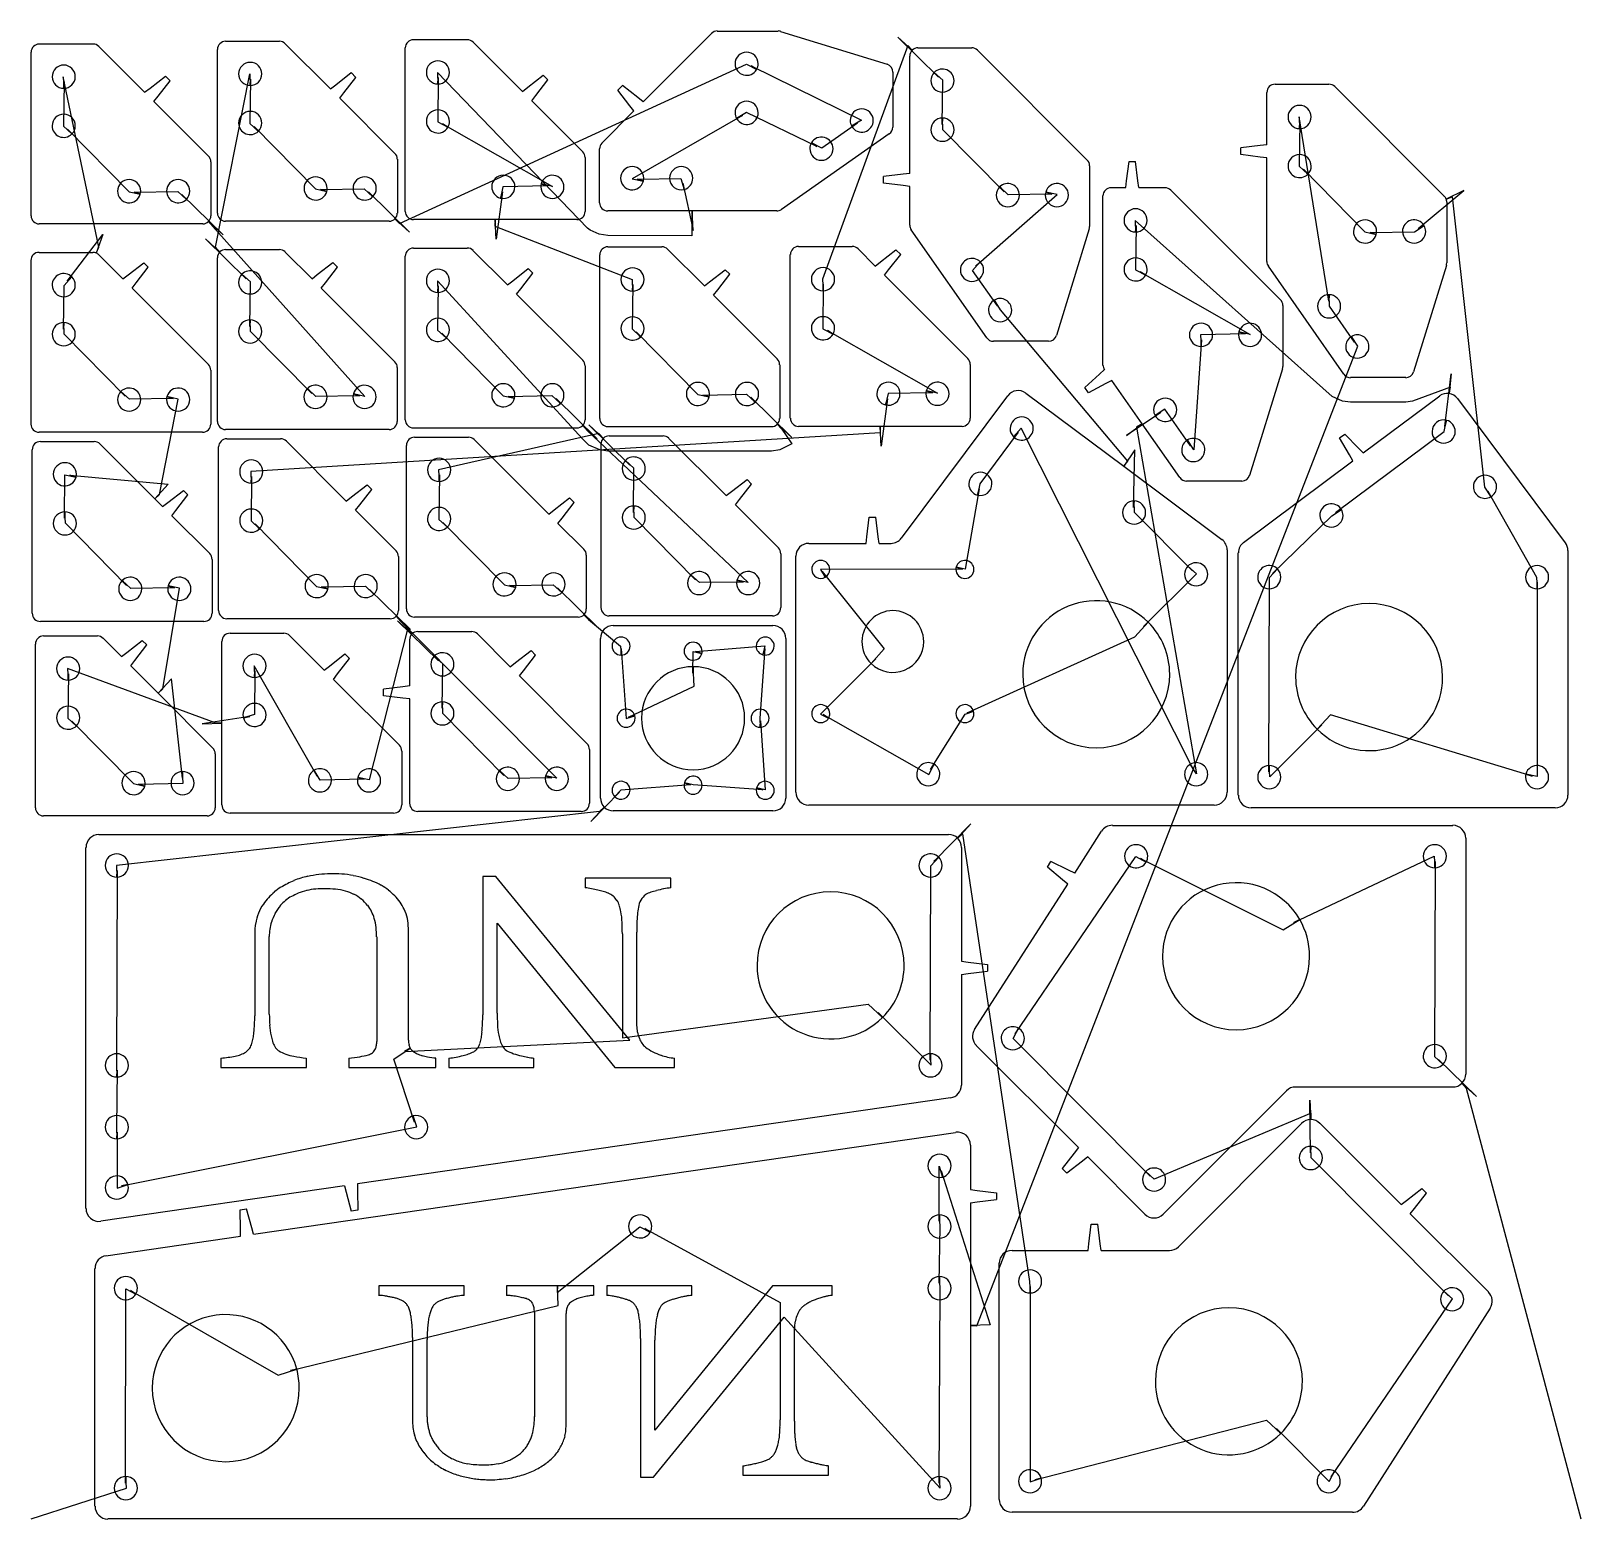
# Model space of a CAD drawing. Header units: inches. Extents: x 1 to 12.9, y 1 to 12.4.
import ezdxf

# ---------------------------------------------------------------- set-up
doc = ezdxf.new("R2010")
doc.units = ezdxf.units.IN
doc.layers.get('0').update_dxf_attribs({"linetype": 'CONTINUOUS'})
doc.layers.add('3', color=7, linetype='CONTINUOUS')
doc.layers.add('9', color=7, linetype='CONTINUOUS')

msp = doc.modelspace()

# ---------------------------------------------------------------- linework, layer by layer
at = {"color": 0, "linetype": 'CONTINUOUS'}
for p, q in [((7.939, 12.019), (7.626, 12.326)), ((7.703, 12.262), (7.051, 10.475)), ((3.816, 10.9), (6.469, 12.119)), ((6.506, 12.105), (7.349, 11.691)), ((1.519, 10.721), (1.247, 12.023)), ((1.253, 11.984), (1.248, 11.645)), ((2.028, 12.028), (2.064, 11.992)), ((2.41, 10.72), (2.672, 12.044)), ((2.678, 12.005), (2.673, 11.666)), ((3.448, 12.054), (3.484, 12.018)), ((5.254, 10.865), (4.108, 12.056)), ((4.114, 12.017), (4.11, 11.677)), ((4.916, 12.034), (4.952, 11.998)), ((7.966, 11.657), (7.971, 11.996)), ((5.486, 11.92), (5.521, 11.955)), ((7.009, 11.49), (6.469, 11.75)), ((1.279, 11.622), (1.75, 11.144)), ((2.705, 11.643), (3.175, 11.165)), ((4.146, 11.663), (4.987, 11.185)), ((6.439, 11.726), (5.595, 11.243)), ((7.318, 11.667), (7.045, 11.476)), ((8.439, 11.144), (7.972, 11.618)), ((10.922, 10.307), (10.695, 11.715)), ((10.701, 11.677), (10.696, 11.338)), ((10.249, 11.428), (10.249, 11.478)), ((7.518, 11.209), (7.518, 11.259)), ((9.395, 11.375), (9.445, 11.375)), ((10.728, 11.315), (11.198, 10.837)), ((1.788, 11.14), (2.123, 11.145)), ((3.214, 11.161), (3.548, 11.166)), ((3.58, 11.143), (3.893, 10.836)), ((4.604, 11.143), (4.556, 10.781)), ((4.949, 11.189), (4.608, 11.182)), ((5.634, 11.239), (5.967, 11.246)), ((5.983, 11.21), (6.062, 10.847)), ((11.606, 10.862), (11.955, 11.152)), ((2.154, 11.122), (2.468, 10.815)), ((8.22, 10.575), (8.844, 11.122)), ((8.805, 11.126), (8.471, 11.121)), ((11.866, 11.105), (12.113, 8.887)), ((6.053, 10.947), (6.052, 10.807)), ((10.948, 9.58), (9.442, 10.925)), ((1.276, 10.459), (1.549, 10.816)), ((2.646, 10.477), (2.333, 10.784)), ((2.391, 10.879), (3.551, 9.58)), ((4.547, 10.881), (5.595, 10.473)), ((5.275, 10.85), (5.254, 10.865)), ((5.345, 10.819), (5.275, 10.85)), ((5.409, 10.81), (5.345, 10.819)), ((6.052, 10.807), (5.409, 10.81)), ((9.448, 10.886), (9.444, 10.546)), ((11.237, 10.832), (11.576, 10.837)), ((7.613, 10.7), (7.649, 10.665)), ((1.862, 10.601), (1.897, 10.566)), ((3.308, 10.602), (3.343, 10.566)), ((4.801, 10.556), (4.837, 10.521)), ((6.307, 10.548), (6.342, 10.513)), ((2.673, 10.115), (2.678, 10.454)), ((5.216, 9.256), (4.107, 10.463)), ((5.601, 10.435), (5.596, 10.096)), ((7.057, 10.437), (7.053, 10.097)), ((8.388, 10.271), (8.197, 10.543)), ((9.48, 10.532), (10.321, 10.053)), ((1.248, 10.094), (1.253, 10.427)), ((4.113, 10.425), (4.108, 10.086)), ((9.386, 9.084), (8.412, 10.241)), ((11.118, 9.993), (10.928, 10.268)), ((3.146, 9.602), (2.679, 10.076)), ((5.627, 10.073), (6.098, 9.595)), ((7.09, 10.083), (7.931, 9.604)), ((1.721, 9.581), (1.254, 10.055)), ((4.14, 10.063), (4.61, 9.585)), ((8.232, 2.476), (11.143, 9.963)), ((9.948, 10.011), (9.889, 9.172)), ((10.282, 10.058), (9.942, 10.05)), ((11.808, 9.349), (11.858, 9.751)), ((7.892, 9.608), (7.552, 9.601)), ((9.086, 9.607), (9.057, 9.648)), ((11.852, 9.651), (11.563, 9.542)), ((2.087, 9.563), (1.753, 9.558)), ((1.983, 8.831), (2.126, 9.559)), ((3.512, 9.584), (3.178, 9.579)), ((4.649, 9.58), (4.983, 9.586)), ((5.015, 9.563), (5.328, 9.255)), ((6.136, 9.59), (6.471, 9.596)), ((6.502, 9.573), (6.816, 9.265)), ((7.547, 9.562), (7.499, 9.2)), ((9.865, 9.203), (9.669, 9.481)), ((11.027, 9.544), (10.948, 9.58)), ((11.089, 9.535), (11.027, 9.544)), ((11.51, 9.535), (11.089, 9.535)), ((11.563, 9.542), (11.51, 9.535)), ((9.639, 9.456), (9.376, 9.28)), ((7.491, 9.3), (2.68, 9.005)), ((5.342, 9.296), (4.116, 9.018)), ((5.266, 9.208), (5.216, 9.256)), ((5.252, 9.32), (6.484, 8.156)), ((5.579, 9.053), (5.265, 9.361)), ((6.739, 9.33), (6.816, 9.216)), ((8.548, 9.305), (8.255, 8.912)), ((9.887, 6.725), (8.571, 9.336)), ((9.453, 9.344), (9.911, 6.694)), ((10.974, 8.692), (11.804, 9.311)), ((11.005, 9.262), (11.045, 9.292)), ((5.348, 9.17), (5.266, 9.208)), ((5.411, 9.161), (5.348, 9.17)), ((6.661, 9.161), (5.411, 9.161)), ((6.725, 9.17), (6.661, 9.161)), ((6.816, 9.216), (6.725, 9.17)), ((9.43, 8.731), (9.439, 9.17)), ((5.605, 8.691), (5.61, 9.031)), ((1.257, 8.648), (1.258, 8.981)), ((1.297, 8.977), (2.048, 8.908)), ((2.687, 8.967), (2.682, 8.628)), ((3.569, 8.903), (3.605, 8.868)), ((4.122, 8.979), (4.117, 8.64)), ((6.474, 8.945), (6.509, 8.909)), ((2.165, 8.861), (2.2, 8.826)), ((5.117, 8.804), (5.152, 8.768)), ((8.25, 8.873), (8.141, 8.26)), ((12.137, 8.856), (12.51, 8.198)), ((6.079, 8.178), (5.612, 8.653)), ((7.409, 8.656), (7.459, 8.656)), ((9.879, 8.246), (9.436, 8.693)), ((10.492, 8.227), (10.944, 8.667)), ((1.73, 8.135), (1.263, 8.61)), ((2.713, 8.605), (3.183, 8.127)), ((4.149, 8.617), (4.619, 8.139)), ((8.121, 8.26), (7.035, 8.256)), ((7.049, 8.242), (7.523, 7.65)), ((9.505, 7.82), (9.91, 8.223)), ((10.464, 6.709), (10.469, 8.195)), ((2.096, 8.117), (1.762, 8.112)), ((2.008, 7.345), (2.135, 8.113)), ((3.222, 8.123), (3.557, 8.128)), ((3.588, 8.105), (3.902, 7.797)), ((4.658, 8.135), (4.992, 8.14)), ((5.024, 8.117), (5.337, 7.81)), ((6.445, 8.161), (6.11, 8.156)), ((12.516, 8.159), (12.515, 6.674)), ((4.116, 7.558), (3.803, 7.865)), ((3.825, 7.862), (5.021, 6.661)), ((5.261, 7.874), (5.508, 7.671)), ((1.851, 7.715), (1.886, 7.68)), ((3.879, 7.801), (3.585, 6.649)), ((8.158, 7.162), (9.44, 7.743)), ((3.4, 7.611), (3.436, 7.576)), ((4.823, 7.637), (4.858, 7.602)), ((5.513, 7.652), (5.551, 7.117)), ((6.06, 7.464), (6.062, 7.629)), ((6.081, 7.629), (6.611, 7.672)), ((6.611, 7.652), (6.571, 7.12)), ((2.409, 7.085), (1.28, 7.499)), ((3.188, 6.677), (2.705, 7.52)), ((2.711, 7.481), (2.708, 7.149)), ((4.143, 7.196), (4.148, 7.535)), ((7.459, 7.573), (7.036, 7.152)), ((1.286, 7.46), (1.281, 7.121)), ((2.157, 6.663), (2.073, 7.422)), ((5.568, 7.127), (6.069, 7.364)), ((3.695, 7.292), (3.695, 7.342)), ((2.672, 7.133), (2.309, 7.076)), ((4.616, 6.683), (4.149, 7.157)), ((7.055, 7.148), (7.864, 6.691)), ((7.878, 6.727), (8.141, 7.152)), ((12.476, 6.678), (10.934, 7.147)), ((1.313, 7.098), (1.783, 6.62)), ((6.576, 7.101), (6.614, 6.572)), ((10.869, 7.07), (10.47, 6.671)), ((3.546, 6.653), (3.212, 6.647)), ((4.982, 6.665), (4.648, 6.66)), ((1.822, 6.616), (2.163, 6.624)), ((5.499, 6.554), (5.281, 6.33)), ((6.043, 6.611), (5.509, 6.571)), ((6.595, 6.572), (6.063, 6.611)), ((5.346, 6.407), (1.653, 5.995)), ((7.903, 6.024), (8.186, 6.313)), ((8.121, 6.236), (8.634, 2.816)), ((8.523, 4.709), (9.447, 6.062)), ((9.483, 6.048), (10.573, 5.502)), ((10.655, 5.559), (11.728, 6.065)), ((1.659, 5.956), (1.653, 4.467)), ((7.875, 4.506), (7.88, 5.992)), ((8.771, 5.982), (8.798, 6.024)), ((11.735, 6.026), (11.73, 4.535)), ((8.313, 5.237), (8.313, 5.187)), ((5.521, 4.678), (7.4, 4.935)), ((7.477, 4.87), (7.881, 4.468)), ((3.856, 4.574), (5.577, 4.66)), ((9.557, 3.62), (8.509, 4.672)), ((3.933, 4.032), (3.775, 4.515)), ((11.761, 4.512), (12.05, 4.229)), ((1.659, 4.429), (1.653, 3.995)), ((11.973, 4.293), (12.85, 1)), ((10.782, 3.798), (10.778, 4.202)), ((10.787, 4.102), (9.588, 3.597)), ((1.659, 3.956), (1.658, 3.529)), ((1.693, 3.545), (3.949, 3.996)), ((7.944, 3.275), (7.942, 3.697)), ((8.92, 3.643), (8.884, 3.679)), ((11.836, 2.705), (10.788, 3.759)), ((7.958, 3.662), (8.332, 2.485)), ((8.382, 3.492), (8.382, 3.442)), ((11.634, 3.527), (11.669, 3.491)), ((2.598, 3.363), (2.648, 3.37)), ((3.499, 3.359), (3.449, 3.352)), ((5.022, 2.731), (5.655, 3.233)), ((5.692, 3.219), (6.727, 2.654)), ((7.944, 2.802), (7.95, 3.236)), ((9.106, 3.252), (9.156, 3.252)), ((1.723, 1.275), (1.724, 2.76)), ((1.76, 2.746), (2.889, 2.1)), ((7.944, 1.275), (7.95, 2.764)), ((8.64, 2.777), (8.639, 1.285)), ((2.984, 2.135), (5.031, 2.631)), ((10.939, 1.323), (11.867, 2.682)), ((6.759, 2.542), (7.95, 1.236)), ((8.675, 1.3), (10.445, 1.756)), ((10.521, 1.691), (10.925, 1.286)), ((1, 1), (1.729, 1.236))]:
    msp.add_line(p, q, dxfattribs=at)
at = {"layer": '3', "color": 3, "linetype": 'CONTINUOUS'}
for p, q in [((5.68, 11.831), (6.203, 12.354)), ((6.247, 12.372), (6.712, 12.372)), ((6.73, 12.369), (7.545, 12.118)), ((1, 10.96), (1, 12.21)), ((1.063, 12.273), (1.475, 12.273)), ((1.519, 12.254), (1.869, 11.904)), ((2.426, 10.981), (2.426, 12.231)), ((2.488, 12.294), (2.9, 12.294)), ((2.944, 12.275), (3.289, 11.93)), ((3.861, 10.993), (3.861, 12.243)), ((3.924, 12.306), (4.336, 12.306)), ((4.38, 12.288), (4.757, 11.91)), ((7.781, 12.243), (8.192, 12.243)), ((8.237, 12.225), (9.075, 11.386)), ((7.718, 11.284), (7.718, 12.181)), ((7.589, 12.058), (7.589, 11.637)), ((1.869, 11.904), (1.91, 11.935)), ((1.94, 11.833), (1.972, 11.874)), ((3.289, 11.93), (3.33, 11.962)), ((3.36, 11.859), (3.392, 11.9)), ((3.36, 11.859), (3.782, 11.437)), ((4.757, 11.91), (4.798, 11.942)), ((4.828, 11.839), (4.86, 11.88)), ((5.68, 11.831), (5.64, 11.863)), ((10.449, 11.503), (10.449, 11.903)), ((10.511, 11.965), (10.923, 11.965)), ((10.967, 11.947), (11.805, 11.109)), ((1.94, 11.833), (2.357, 11.416)), ((4.828, 11.839), (5.218, 11.449)), ((5.364, 11.515), (5.61, 11.761)), ((5.61, 11.761), (5.578, 11.801)), ((7.562, 11.586), (6.737, 11.008)), ((10.449, 11.503), (10.398, 11.496)), ((3.801, 11.393), (3.801, 10.981)), ((5.236, 11.405), (5.236, 10.993)), ((5.346, 11.06), (5.346, 11.471)), ((10.449, 11.403), (10.398, 11.409)), ((10.449, 10.61), (10.449, 11.403)), ((2.375, 11.372), (2.375, 10.96)), ((7.718, 11.284), (7.667, 11.278)), ((9.093, 11.342), (9.093, 10.877)), ((7.718, 11.184), (7.667, 11.191)), ((7.718, 10.888), (7.718, 11.184)), ((9.258, 11.175), (9.37, 11.175)), ((9.37, 11.175), (9.376, 11.226)), ((9.47, 11.175), (9.463, 11.226)), ((9.47, 11.175), (9.669, 11.175)), ((9.714, 11.156), (10.552, 10.318)), ((9.195, 9.819), (9.195, 11.112)), ((11.824, 11.064), (11.824, 10.6)), ((3.738, 10.919), (2.488, 10.919)), ((4.549, 10.931), (3.924, 10.931)), ((5.174, 10.931), (4.549, 10.931)), ((6.055, 10.997), (5.409, 10.997)), ((6.701, 10.997), (6.055, 10.997)), ((2.313, 10.898), (1.063, 10.898)), ((8.307, 10.027), (7.73, 10.852)), ((9.09, 10.859), (8.839, 10.045)), ((1.062, 10.68), (1.474, 10.68)), ((2.488, 10.701), (2.899, 10.701)), ((2.944, 10.683), (3.149, 10.478)), ((3.924, 10.713), (4.335, 10.713)), ((4.379, 10.695), (4.642, 10.432)), ((5.411, 10.723), (5.823, 10.723)), ((5.867, 10.705), (6.148, 10.424)), ((6.868, 10.725), (7.279, 10.725)), ((7.324, 10.707), (7.454, 10.576)), ((1, 9.368), (1, 10.618)), ((1.518, 10.662), (1.703, 10.477)), ((2.425, 9.389), (2.425, 10.639)), ((3.861, 9.401), (3.861, 10.651)), ((5.349, 9.411), (5.349, 10.661)), ((6.805, 9.413), (6.805, 10.663)), ((7.454, 10.576), (7.495, 10.608)), ((11.038, 9.75), (10.46, 10.574)), ((11.821, 10.581), (11.57, 9.767)), ((1.703, 10.477), (1.744, 10.509)), ((1.774, 10.406), (1.805, 10.447)), ((3.149, 10.478), (3.189, 10.51)), ((3.219, 10.407), (3.251, 10.448)), ((4.642, 10.432), (4.683, 10.464)), ((6.148, 10.424), (6.188, 10.456)), ((7.525, 10.505), (7.557, 10.546)), ((7.525, 10.505), (8.162, 9.869)), ((1.774, 10.406), (2.357, 9.823)), ((3.219, 10.407), (3.782, 9.844)), ((4.713, 10.362), (4.745, 10.402)), ((4.713, 10.362), (5.218, 9.857)), ((6.218, 10.354), (6.25, 10.394)), ((6.218, 10.354), (6.705, 9.867)), ((10.57, 10.274), (10.57, 9.809)), ((8.78, 10.001), (8.358, 10.001)), ((2.375, 9.779), (2.375, 9.368)), ((3.8, 9.8), (3.8, 9.389)), ((5.236, 9.812), (5.236, 9.401)), ((6.724, 9.822), (6.724, 9.411)), ((8.18, 9.824), (8.18, 9.413)), ((9.207, 9.784), (9.168, 9.749)), ((10.568, 9.791), (10.316, 8.976)), ((11.51, 9.723), (11.089, 9.723)), ((8.605, 9.605), (9.355, 9.046)), ((9.264, 9.702), (9.218, 9.678)), ((9.495, 9.371), (9.264, 9.702)), ((7.654, 8.496), (8.467, 9.585)), ((11.185, 9.147), (11.77, 9.583)), ((11.907, 9.563), (12.73, 8.46)), ((9.784, 8.959), (9.495, 9.371)), ((2.312, 9.305), (1.062, 9.305)), ((3.738, 9.326), (2.488, 9.326)), ((2.497, 9.255), (2.908, 9.255)), ((5.174, 9.338), (3.924, 9.338)), ((3.933, 9.268), (4.344, 9.268)), ((4.388, 9.249), (4.958, 8.68)), ((6.661, 9.348), (5.411, 9.348)), ((5.42, 9.278), (5.832, 9.278)), ((5.876, 9.259), (6.315, 8.821)), ((7.493, 9.35), (6.868, 9.35)), ((8.118, 9.35), (7.493, 9.35)), ((1.009, 7.922), (1.009, 9.172)), ((1.072, 9.234), (1.483, 9.234)), ((1.527, 9.216), (1.947, 8.797)), ((2.434, 7.943), (2.434, 9.193)), ((2.953, 9.237), (3.41, 8.78)), ((3.87, 7.955), (3.87, 9.205)), ((5.358, 7.965), (5.358, 9.215)), ((11.105, 9.087), (11.079, 9.132)), ((11.185, 9.147), (11.149, 9.184)), ((9.355, 9.046), (10.104, 8.486)), ((10.27, 8.464), (11.105, 9.087)), ((10.257, 8.932), (9.835, 8.932)), ((1.947, 8.797), (2.006, 8.738)), ((2.006, 8.738), (2.047, 8.769)), ((3.41, 8.78), (3.451, 8.811)), ((6.315, 8.821), (6.355, 8.852)), ((6.385, 8.75), (6.417, 8.791)), ((2.077, 8.667), (2.108, 8.708)), ((2.077, 8.667), (2.366, 8.378)), ((3.481, 8.709), (3.513, 8.75)), ((3.481, 8.709), (3.791, 8.399)), ((4.958, 8.68), (4.999, 8.712)), ((6.385, 8.75), (6.714, 8.421)), ((5.029, 8.609), (5.06, 8.65)), ((5.029, 8.609), (5.227, 8.411)), ((6.946, 8.456), (7.384, 8.456)), ((7.384, 8.456), (7.39, 8.507)), ((7.484, 8.456), (7.478, 8.507)), ((7.484, 8.456), (7.575, 8.456)), ((2.384, 8.334), (2.384, 7.922)), ((3.809, 8.355), (3.809, 7.943)), ((5.245, 8.367), (5.245, 7.955)), ((6.733, 8.377), (6.733, 7.965)), ((6.848, 6.555), (6.848, 8.358)), ((10.144, 8.407), (10.144, 6.555)), ((10.23, 6.533), (10.23, 8.385)), ((12.75, 8.402), (12.75, 6.533)), ((2.322, 7.859), (1.072, 7.859)), ((3.747, 7.88), (2.497, 7.88)), ((5.183, 7.893), (3.933, 7.893)), ((6.67, 7.903), (5.42, 7.903)), ((5.452, 7.829), (6.672, 7.829)), ((1.096, 7.749), (1.508, 7.749)), ((1.552, 7.731), (1.692, 7.591)), ((2.459, 7.082), (2.459, 7.707)), ((2.522, 7.77), (2.933, 7.77)), ((2.977, 7.752), (3.241, 7.488)), ((3.895, 7.367), (3.895, 7.72)), ((3.957, 7.782), (4.369, 7.782)), ((4.413, 7.764), (4.664, 7.513)), ((5.354, 6.51), (5.354, 7.73)), ((6.771, 7.73), (6.771, 6.51)), ((1.034, 6.436), (1.034, 7.686)), ((1.692, 7.591), (1.732, 7.623)), ((1.762, 7.52), (1.794, 7.561)), ((1.762, 7.52), (1.971, 7.311)), ((3.241, 7.488), (3.282, 7.519)), ((4.664, 7.513), (4.704, 7.545)), ((4.734, 7.443), (4.766, 7.483)), ((3.312, 7.417), (3.344, 7.458)), ((3.312, 7.417), (3.816, 6.913)), ((3.895, 7.367), (3.844, 7.36)), ((4.734, 7.443), (5.252, 6.925)), ((1.971, 7.311), (2.39, 6.892)), ((3.895, 7.267), (3.844, 7.273)), ((3.895, 6.47), (3.895, 7.267)), ((2.459, 6.457), (2.459, 7.082)), ((5.27, 6.881), (5.27, 6.47)), ((2.409, 6.848), (2.409, 6.436)), ((3.834, 6.869), (3.834, 6.457)), ((5.207, 6.407), (3.957, 6.407)), ((6.672, 6.412), (5.452, 6.412)), ((10.046, 6.456), (6.946, 6.456)), ((12.652, 6.434), (10.329, 6.434)), ((2.346, 6.374), (1.096, 6.374)), ((3.772, 6.395), (2.522, 6.395)), ((9.267, 6.301), (11.87, 6.301)), ((1.519, 6.231), (8.015, 6.231)), ((8.98, 5.937), (9.184, 6.256)), ((11.969, 6.203), (11.969, 4.4)), ((1.42, 3.373), (1.42, 6.133)), ((8.113, 6.133), (8.113, 5.262)), ((8.98, 5.937), (8.933, 5.959)), ((4.553, 5.911), (4.454, 5.911)), ((4.454, 5.911), (4.454, 4.852)), ((5.521, 4.728), (4.553, 5.911)), ((5.892, 5.897), (5.236, 5.897)), ((5.236, 5.897), (5.236, 5.824)), ((5.892, 5.824), (5.892, 5.897)), ((8.214, 4.741), (8.926, 5.853)), ((8.926, 5.853), (8.886, 5.886)), ((2.711, 5.473), (2.711, 4.845)), ((2.822, 4.858), (2.822, 5.451)), ((3.886, 4.66), (3.886, 5.515)), ((4.564, 4.865), (4.564, 5.553)), ((4.564, 5.553), (5.463, 4.45)), ((5.521, 5.473), (5.521, 4.728)), ((5.631, 4.772), (5.631, 5.485)), ((3.643, 5.449), (3.643, 4.65)), ((8.113, 5.262), (8.164, 5.256)), ((8.113, 5.162), (8.164, 5.169)), ((8.113, 5.162), (8.113, 4.316)), ((2.452, 4.522), (2.452, 4.45)), ((3.105, 4.45), (3.105, 4.522)), ((3.429, 4.522), (3.429, 4.45)), ((4.095, 4.45), (4.095, 4.522)), ((4.195, 4.522), (4.195, 4.45)), ((4.845, 4.45), (4.845, 4.522)), ((5.919, 4.45), (5.919, 4.522)), ((9.008, 3.838), (8.227, 4.618)), ((2.452, 4.45), (3.105, 4.45)), ((3.429, 4.45), (4.095, 4.45)), ((4.195, 4.45), (4.845, 4.45)), ((5.463, 4.45), (5.919, 4.45)), ((10.598, 4.272), (9.655, 3.33)), ((11.87, 4.301), (10.668, 4.301)), ((8.029, 4.219), (3.495, 3.561)), ((2.701, 3.176), (8.069, 3.955)), ((9.772, 3.081), (10.715, 4.024)), ((10.854, 4.024), (11.475, 3.403)), ((8.182, 3.858), (8.182, 3.517)), ((9.008, 3.838), (8.976, 3.797)), ((9.079, 3.767), (9.038, 3.735)), ((9.516, 3.33), (9.079, 3.767)), ((3.495, 3.561), (3.496, 3.509)), ((3.396, 3.547), (1.533, 3.276)), ((3.396, 3.547), (3.41, 3.497)), ((8.182, 3.517), (8.233, 3.511)), ((8.182, 3.417), (8.233, 3.424)), ((8.182, 3.417), (8.182, 2.478)), ((11.475, 3.403), (11.515, 3.435)), ((11.545, 3.332), (11.577, 3.373)), ((11.545, 3.332), (12.143, 2.735)), ((2.602, 3.162), (2.601, 3.213)), ((2.701, 3.176), (2.688, 3.226)), ((1.573, 3.012), (2.602, 3.162)), ((9.081, 3.052), (9.087, 3.103)), ((9.181, 3.052), (9.174, 3.103)), ((8.5, 3.052), (9.081, 3.052)), ((9.181, 3.052), (9.703, 3.052)), ((1.489, 1.098), (1.489, 2.915)), ((8.402, 1.15), (8.402, 2.954)), ((4.311, 2.781), (3.658, 2.781)), ((3.658, 2.781), (3.658, 2.709)), ((4.311, 2.709), (4.311, 2.781)), ((5.024, 2.781), (4.635, 2.781)), ((4.635, 2.781), (4.635, 2.709)), ((5.302, 2.781), (5.024, 2.781)), ((5.302, 2.709), (5.302, 2.781)), ((6.051, 2.781), (5.402, 2.781)), ((5.402, 2.781), (5.402, 2.709)), ((6.669, 2.781), (5.77, 1.678)), ((6.051, 2.709), (6.051, 2.781)), ((7.125, 2.781), (6.669, 2.781)), ((7.125, 2.709), (7.125, 2.781)), ((12.156, 2.612), (11.187, 1.097)), ((4.85, 2.581), (4.85, 1.782)), ((5.092, 1.716), (5.092, 2.571)), ((5.759, 1.32), (6.727, 2.504)), ((6.727, 2.504), (6.727, 1.758)), ((3.917, 2.387), (3.917, 1.758)), ((4.028, 1.78), (4.028, 2.373)), ((5.66, 2.379), (5.66, 1.32)), ((6.837, 1.747), (6.837, 2.459)), ((8.182, 2.478), (8.182, 1.098)), ((5.77, 1.678), (5.77, 2.366)), ((5.66, 1.32), (5.759, 1.32)), ((6.442, 1.407), (6.442, 1.335)), ((6.442, 1.335), (7.098, 1.335)), ((7.098, 1.335), (7.098, 1.407)), ((8.084, 1), (1.588, 1)), ((11.104, 1.052), (8.5, 1.052))]:
    msp.add_line(p, q, dxfattribs=at)
for centre, radius, start, end in [((6.247, 12.31), 0.0625, 90, 135), ((6.712, 12.31), 0.0625, 72.8559, 90), ((1.063, 12.21), 0.0625, 90, 180), ((1.475, 12.21), 0.0625, 45, 90), ((2.488, 12.231), 0.0625, 90, 180), ((2.9, 12.231), 0.0625, 45, 90), ((3.924, 12.243), 0.0625, 90, 180), ((4.336, 12.243), 0.0625, 45, 90), ((6.471, 12.122), 0.0886, 360, 180), ((7.781, 12.181), 0.0625, 135, 180), ((7.781, 12.181), 0.0625, 90, 135), ((8.192, 12.181), 0.0625, 45, 90), ((1.25, 12.023), 0.0886, 360, 180), ((2.676, 12.044), 0.0886, 360, 180), ((4.111, 12.056), 0.0886, 360, 180), ((6.471, 12.122), 0.0886, 180, 330), ((6.471, 12.122), 0.0886, 330, 0), ((7.526, 12.058), 0.0625, 360, 72.8559), ((1.25, 12.023), 0.0886, 180, 270), ((1.25, 12.023), 0.0886, 270, 0), ((2.676, 12.044), 0.0886, 180, 270), ((2.676, 12.044), 0.0886, 270, 0), ((4.111, 12.056), 0.0886, 180, 270), ((4.111, 12.056), 0.0886, 270, 0), ((7.968, 11.993), 0.0886, 135, 180), ((7.968, 11.993), 0.0886, 180, 360), ((7.968, 11.993), 0.0886, 360, 135), ((10.511, 11.903), 0.0625, 90, 180), ((10.923, 11.903), 0.0625, 45, 90), ((1.25, 11.648), 0.0886, 360, 180), ((2.676, 11.669), 0.0886, 360, 180), ((4.111, 11.681), 0.0886, 360, 180), ((6.471, 11.747), 0.0886, 360, 180), ((6.471, 11.747), 0.0886, 180, 210), ((6.471, 11.747), 0.0886, 210, 0), ((7.351, 11.688), 0.0886, 360, 180), ((10.699, 11.715), 0.0886, 360, 180), ((1.25, 11.648), 0.0886, 180, 315), ((1.25, 11.648), 0.0886, 315, 0), ((2.676, 11.669), 0.0886, 180, 315), ((2.676, 11.669), 0.0886, 315, 0), ((4.111, 11.681), 0.0886, 180, 330), ((4.111, 11.681), 0.0886, 330, 0), ((7.351, 11.688), 0.0886, 180, 210), ((7.351, 11.688), 0.0886, 210, 0), ((7.526, 11.637), 0.0625, 305, 0), ((7.968, 11.618), 0.0886, 90, 180), ((7.968, 11.618), 0.0886, 180, 360), ((7.968, 11.618), 0.0886, 360, 90), ((10.699, 11.715), 0.0886, 180, 270), ((10.699, 11.715), 0.0886, 270, 0), ((5.409, 11.471), 0.0625, 135, 180), ((7.043, 11.473), 0.0886, 150, 180), ((7.043, 11.473), 0.0886, 360, 150), ((2.313, 11.372), 0.0625, 360, 45), ((3.738, 11.393), 0.0625, 0, 45), ((5.174, 11.405), 0.0625, 360, 45), ((7.043, 11.473), 0.0886, 180, 360), ((9.031, 11.342), 0.0625, 0, 45), ((10.699, 11.34), 0.0886, 360, 180), ((4.611, 11.181), 0.0886, 360, 180), ((4.986, 11.181), 0.0886, 360, 165), ((5.596, 11.247), 0.0886, 360, 180), ((5.971, 11.247), 0.0886, 360, 180), ((10.699, 11.34), 0.0886, 180, 315), ((10.699, 11.34), 0.0886, 315, 0), ((1.75, 11.148), 0.0886, 360, 180), ((1.75, 11.148), 0.0886, 180, 345), ((1.75, 11.148), 0.0886, 345, 0), ((2.125, 11.148), 0.0886, 360, 180), ((2.125, 11.148), 0.0886, 180, 315), ((2.125, 11.148), 0.0886, 315, 0), ((3.176, 11.169), 0.0886, 360, 180), ((3.176, 11.169), 0.0886, 180, 345), ((3.176, 11.169), 0.0886, 345, 0), ((3.551, 11.169), 0.0886, 360, 180), ((3.551, 11.169), 0.0886, 180, 315), ((3.551, 11.169), 0.0886, 315, 0), ((4.611, 11.181), 0.0886, 180, 255), ((4.611, 11.181), 0.0886, 255, 0), ((4.986, 11.181), 0.0886, 165, 180), ((4.986, 11.181), 0.0886, 180, 360), ((5.596, 11.247), 0.0886, 180, 345), ((5.596, 11.247), 0.0886, 345, 0), ((5.971, 11.247), 0.0886, 180, 285), ((5.971, 11.247), 0.0886, 285, 0), ((8.468, 11.118), 0.0886, 135, 180), ((8.468, 11.118), 0.0886, 360, 135), ((8.843, 11.118), 0.0886, 165, 180), ((8.843, 11.118), 0.0886, 360, 165), ((9.258, 11.112), 0.0625, 90, 180), ((9.669, 11.112), 0.0625, 45, 90), ((5.409, 11.06), 0.0625, 180, 270), ((8.468, 11.118), 0.0886, 180, 360), ((8.843, 11.118), 0.0886, 180, 360), ((11.761, 11.064), 0.0625, 22.5, 45), ((11.761, 11.064), 0.0625, 0, 22.5), ((1.063, 10.96), 0.0625, 180, 270), ((2.313, 10.96), 0.0625, 270, 315), ((2.313, 10.96), 0.0625, 315, 360), ((2.488, 10.981), 0.0625, 180, 270), ((3.738, 10.981), 0.0625, 270, 315), ((3.738, 10.981), 0.0625, 315, 360), ((3.924, 10.993), 0.0625, 180, 270), ((5.174, 10.993), 0.0625, 270, 360), ((6.701, 11.06), 0.0625, 270, 305), ((9.445, 10.925), 0.0886, 360, 180), ((9.445, 10.925), 0.0886, 180, 270), ((9.445, 10.925), 0.0886, 270, 0), ((11.199, 10.84), 0.0886, 360, 180), ((11.574, 10.84), 0.0886, 30, 180), ((7.781, 10.888), 0.0625, 180, 215), ((9.031, 10.877), 0.0625, 342.8559, 360), ((11.199, 10.84), 0.0886, 180, 345), ((11.199, 10.84), 0.0886, 345, 0), ((11.574, 10.84), 0.0886, 180, 360), ((11.574, 10.84), 0.0886, 360, 30), ((1.062, 10.618), 0.0625, 90, 180), ((1.474, 10.618), 0.0625, 67.5, 90), ((1.474, 10.618), 0.0625, 45, 67.5), ((2.488, 10.639), 0.0625, 135, 180), ((2.488, 10.639), 0.0625, 90, 135), ((2.899, 10.639), 0.0625, 45, 90), ((3.924, 10.651), 0.0625, 90, 180), ((4.335, 10.651), 0.0625, 45, 90), ((5.411, 10.661), 0.0625, 90, 180), ((5.823, 10.661), 0.0625, 45, 90), ((6.868, 10.663), 0.0625, 90, 180), ((7.279, 10.663), 0.0625, 45, 90), ((4.111, 10.463), 0.0886, 360, 180), ((5.599, 10.473), 0.0886, 360, 180), ((7.055, 10.475), 0.0886, 360, 180), ((8.194, 10.546), 0.0886, 45, 180), ((8.194, 10.546), 0.0886, 360, 45), ((9.445, 10.55), 0.0886, 360, 180), ((9.445, 10.55), 0.0886, 180, 330), ((9.445, 10.55), 0.0886, 330, 0), ((10.511, 10.61), 0.0625, 180, 215), ((11.761, 10.6), 0.0625, 342.8559, 0), ((1.25, 10.43), 0.0886, 45, 180), ((1.25, 10.43), 0.0886, 180, 360), ((1.25, 10.43), 0.0886, 360, 45), ((2.675, 10.451), 0.0886, 135, 180), ((2.675, 10.451), 0.0886, 180, 360), ((2.675, 10.451), 0.0886, 360, 135), ((4.111, 10.463), 0.0886, 180, 270), ((4.111, 10.463), 0.0886, 270, 0), ((5.599, 10.473), 0.0886, 180, 270), ((5.599, 10.473), 0.0886, 270, 0), ((7.055, 10.475), 0.0886, 180, 270), ((7.055, 10.475), 0.0886, 270, 0), ((8.194, 10.546), 0.0886, 180, 360), ((8.409, 10.239), 0.0886, 120, 180), ((8.409, 10.239), 0.0886, 360, 120), ((10.508, 10.274), 0.0625, 0, 45), ((10.924, 10.268), 0.0886, 90, 180), ((10.924, 10.268), 0.0886, 360, 90), ((8.409, 10.239), 0.0886, 180, 360), ((10.924, 10.268), 0.0886, 180, 360), ((1.25, 10.055), 0.0886, 90, 180), ((1.25, 10.055), 0.0886, 360, 90), ((2.675, 10.076), 0.0886, 90, 180), ((2.675, 10.076), 0.0886, 180, 360), ((2.675, 10.076), 0.0886, 360, 90), ((4.111, 10.088), 0.0886, 360, 180), ((4.111, 10.088), 0.0886, 180, 315), ((4.111, 10.088), 0.0886, 315, 0), ((5.599, 10.098), 0.0886, 360, 180), ((5.599, 10.098), 0.0886, 180, 315), ((5.599, 10.098), 0.0886, 315, 0), ((7.055, 10.1), 0.0886, 360, 180), ((7.055, 10.1), 0.0886, 180, 330), ((7.055, 10.1), 0.0886, 330, 0), ((9.945, 10.05), 0.0886, 360, 180), ((10.32, 10.05), 0.0886, 165, 180), ((10.32, 10.05), 0.0886, 360, 165), ((1.25, 10.055), 0.0886, 180, 360), ((8.358, 10.063), 0.0625, 215, 270), ((8.78, 10.063), 0.0625, 270, 342.8559), ((9.945, 10.05), 0.0886, 180, 270), ((9.945, 10.05), 0.0886, 270, 0), ((10.32, 10.05), 0.0886, 180, 360), ((11.14, 9.961), 0.0886, 120, 180), ((11.14, 9.961), 0.0886, 180, 360), ((11.14, 9.961), 0.0886, 360, 120), ((3.738, 9.8), 0.0625, 360, 45), ((5.174, 9.812), 0.0625, 360, 45), ((6.661, 9.822), 0.0625, 0, 45), ((8.118, 9.824), 0.0625, 360, 45), ((2.312, 9.779), 0.0625, 0, 45), ((9.258, 9.819), 0.0625, 180, 215), ((10.508, 9.809), 0.0625, 342.8559, 360), ((11.089, 9.785), 0.0625, 215, 270), ((11.51, 9.785), 0.0625, 270, 342.8559), ((1.75, 9.555), 0.0886, 135, 180), ((1.75, 9.555), 0.0886, 360, 135), ((2.125, 9.555), 0.0886, 360, 165), ((3.175, 9.576), 0.0886, 135, 180), ((3.175, 9.576), 0.0886, 360, 135), ((3.55, 9.576), 0.0886, 165, 180), ((3.55, 9.576), 0.0886, 360, 165), ((4.611, 9.588), 0.0886, 360, 180), ((4.986, 9.588), 0.0886, 360, 180), ((6.099, 9.598), 0.0886, 360, 180), ((6.474, 9.598), 0.0886, 360, 180), ((7.555, 9.6), 0.0886, 360, 180), ((7.555, 9.6), 0.0886, 180, 255), ((7.555, 9.6), 0.0886, 255, 0), ((7.93, 9.6), 0.0886, 165, 180), ((7.93, 9.6), 0.0886, 180, 360), ((7.93, 9.6), 0.0886, 360, 165), ((8.546, 9.526), 0.0984, 53.2589, 143.2589), ((11.828, 9.504), 0.0984, 81.7411, 126.7411), ((11.828, 9.504), 0.0984, 36.7411, 81.7411), ((1.75, 9.555), 0.0886, 180, 360), ((2.125, 9.555), 0.0886, 165, 180), ((2.125, 9.555), 0.0886, 180, 360), ((3.175, 9.576), 0.0886, 180, 360), ((3.55, 9.576), 0.0886, 180, 360), ((4.611, 9.588), 0.0886, 180, 345), ((4.611, 9.588), 0.0886, 345, 0), ((4.986, 9.588), 0.0886, 180, 315), ((4.986, 9.588), 0.0886, 315, 0), ((6.099, 9.598), 0.0886, 180, 345), ((6.099, 9.598), 0.0886, 345, 0), ((6.474, 9.598), 0.0886, 180, 315), ((6.474, 9.598), 0.0886, 315, 0), ((9.671, 9.477), 0.0886, 360, 180), ((1.062, 9.368), 0.0625, 180, 270), ((2.312, 9.368), 0.0625, 270, 360), ((2.488, 9.389), 0.0625, 180, 270), ((3.738, 9.389), 0.0625, 270, 360), ((3.924, 9.401), 0.0625, 180, 270), ((5.174, 9.401), 0.0625, 315, 360), ((5.411, 9.411), 0.0625, 180, 270), ((6.661, 9.411), 0.0625, 270, 315), ((6.661, 9.411), 0.0625, 315, 360), ((6.868, 9.413), 0.0625, 180, 270), ((8.118, 9.413), 0.0625, 270, 360), ((8.574, 9.334), 0.0886, 360, 180), ((9.671, 9.477), 0.0886, 180, 210), ((9.671, 9.477), 0.0886, 210, 0), ((11.8, 9.311), 0.0886, 75, 180), ((11.8, 9.311), 0.0886, 360, 75), ((2.497, 9.193), 0.0625, 90, 180), ((2.908, 9.193), 0.0625, 45, 90), ((3.933, 9.205), 0.0625, 90, 180), ((4.344, 9.205), 0.0625, 45, 90), ((5.174, 9.401), 0.0625, 270, 315), ((5.42, 9.215), 0.0625, 135, 180), ((5.42, 9.215), 0.0625, 90, 135), ((5.832, 9.215), 0.0625, 45, 90), ((8.574, 9.334), 0.0886, 180, 225), ((8.574, 9.334), 0.0886, 225, 0), ((9.886, 9.17), 0.0886, 120, 180), ((9.886, 9.17), 0.0886, 360, 120), ((11.8, 9.311), 0.0886, 180, 360), ((1.072, 9.172), 0.0625, 90, 180), ((1.483, 9.172), 0.0625, 45, 90), ((9.886, 9.17), 0.0886, 180, 360), ((1.259, 8.984), 0.0886, 360, 180), ((2.684, 9.005), 0.0886, 360, 180), ((4.12, 9.018), 0.0886, 360, 180), ((4.12, 9.018), 0.0886, 180, 270), ((4.12, 9.018), 0.0886, 270, 0), ((5.608, 9.028), 0.0886, 135, 180), ((5.608, 9.028), 0.0886, 180, 360), ((5.608, 9.028), 0.0886, 360, 135), ((1.259, 8.984), 0.0886, 180, 345), ((1.259, 8.984), 0.0886, 345, 0), ((2.684, 9.005), 0.0886, 180, 270), ((2.684, 9.005), 0.0886, 270, 0), ((8.258, 8.911), 0.0886, 360, 180), ((8.258, 8.911), 0.0886, 180, 255), ((8.258, 8.911), 0.0886, 255, 0), ((9.835, 8.995), 0.0625, 215, 270), ((10.257, 8.995), 0.0625, 270, 342.8559), ((12.116, 8.889), 0.0886, 360, 180), ((12.116, 8.889), 0.0886, 180, 300), ((12.116, 8.889), 0.0886, 300, 0), ((9.433, 8.692), 0.0886, 90, 180), ((9.433, 8.692), 0.0886, 360, 90), ((1.259, 8.609), 0.0886, 90, 180), ((1.259, 8.609), 0.0886, 360, 90), ((2.684, 8.63), 0.0886, 360, 180), ((4.12, 8.643), 0.0886, 360, 180), ((5.608, 8.653), 0.0886, 90, 180), ((5.608, 8.653), 0.0886, 180, 360), ((5.608, 8.653), 0.0886, 360, 90), ((9.433, 8.692), 0.0886, 180, 360), ((10.942, 8.67), 0.0886, 30, 180), ((10.942, 8.67), 0.0886, 180, 360), ((10.942, 8.67), 0.0886, 360, 30), ((1.259, 8.609), 0.0886, 180, 360), ((2.684, 8.63), 0.0886, 180, 315), ((2.684, 8.63), 0.0886, 315, 0), ((4.12, 8.643), 0.0886, 180, 315), ((4.12, 8.643), 0.0886, 315, 0), ((6.67, 8.377), 0.0625, 0, 45), ((6.946, 8.358), 0.0984, 90, 180), ((7.575, 8.555), 0.0984, 270, 323.2589), ((10.046, 8.407), 0.0984, 360, 53.2589), ((10.329, 8.385), 0.0984, 126.7411, 180), ((12.652, 8.402), 0.0984, 360, 36.7411), ((2.322, 8.334), 0.0625, 360, 45), ((3.747, 8.355), 0.0625, 360, 45), ((5.183, 8.367), 0.0625, 360, 45), ((7.038, 8.257), 0.0689, 360, 180), ((8.14, 8.257), 0.0689, 360, 165), ((9.908, 8.22), 0.0886, 360, 135), ((1.759, 8.109), 0.0886, 360, 135), ((2.134, 8.109), 0.0886, 360, 165), ((3.184, 8.13), 0.0886, 360, 180), ((3.559, 8.13), 0.0886, 360, 180), ((4.62, 8.143), 0.0886, 360, 180), ((4.995, 8.143), 0.0886, 360, 180), ((6.108, 8.153), 0.0886, 135, 180), ((6.108, 8.153), 0.0886, 360, 135), ((6.483, 8.153), 0.0886, 360, 165), ((7.038, 8.257), 0.0689, 180, 300), ((7.038, 8.257), 0.0689, 300, 0), ((8.14, 8.257), 0.0689, 165, 180), ((8.14, 8.257), 0.0689, 180, 360), ((9.908, 8.22), 0.0886, 135, 180), ((9.908, 8.22), 0.0886, 180, 360), ((10.467, 8.198), 0.0886, 45, 180), ((10.467, 8.198), 0.0886, 180, 360), ((10.467, 8.198), 0.0886, 360, 45), ((12.514, 8.198), 0.0886, 360, 180), ((12.514, 8.198), 0.0886, 180, 270), ((12.514, 8.198), 0.0886, 270, 0), ((1.759, 8.109), 0.0886, 135, 180), ((1.759, 8.109), 0.0886, 180, 360), ((2.134, 8.109), 0.0886, 165, 180), ((2.134, 8.109), 0.0886, 180, 360), ((3.184, 8.13), 0.0886, 180, 345), ((3.184, 8.13), 0.0886, 345, 0), ((3.559, 8.13), 0.0886, 180, 315), ((3.559, 8.13), 0.0886, 315, 0), ((4.62, 8.143), 0.0886, 180, 345), ((4.62, 8.143), 0.0886, 345, 0), ((4.995, 8.143), 0.0886, 180, 315), ((4.995, 8.143), 0.0886, 315, 0), ((6.108, 8.153), 0.0886, 180, 360), ((6.483, 8.153), 0.0886, 165, 180), ((6.483, 8.153), 0.0886, 180, 360), ((2.497, 7.943), 0.0625, 180, 270), ((3.747, 7.943), 0.0625, 315, 360), ((3.933, 7.955), 0.0625, 180, 270), ((5.183, 7.955), 0.0625, 315, 360), ((5.42, 7.965), 0.0625, 180, 270), ((6.67, 7.965), 0.0625, 270, 360), ((7.589, 7.706), 0.236, 360, 180), ((9.144, 7.456), 0.562, 45, 180), ((11.23, 7.434), 0.562, 360, 180), ((1.072, 7.922), 0.0625, 180, 270), ((2.322, 7.922), 0.0625, 270, 0), ((3.747, 7.943), 0.0625, 270, 315), ((5.183, 7.955), 0.0625, 270, 315), ((5.452, 7.73), 0.0984, 90, 180), ((6.672, 7.73), 0.0984, 360, 90), ((9.144, 7.456), 0.562, 360, 45), ((1.096, 7.686), 0.0625, 90, 180), ((1.508, 7.686), 0.0625, 45, 90), ((2.522, 7.707), 0.0625, 90, 180), ((2.933, 7.707), 0.0625, 45, 90), ((3.957, 7.72), 0.0625, 135, 180), ((3.957, 7.72), 0.0625, 90, 135), ((4.369, 7.72), 0.0625, 45, 90), ((5.511, 7.671), 0.0689, 360, 180), ((6.613, 7.671), 0.0689, 360, 180), ((7.589, 7.706), 0.236, 180, 225), ((7.589, 7.706), 0.236, 225, 0), ((1.284, 7.499), 0.0886, 360, 180), ((2.709, 7.52), 0.0886, 360, 180), ((4.145, 7.532), 0.0886, 135, 180), ((4.145, 7.532), 0.0886, 360, 135), ((5.511, 7.671), 0.0689, 180, 270), ((5.511, 7.671), 0.0689, 270, 0), ((6.062, 7.632), 0.0689, 360, 180), ((6.062, 7.632), 0.0689, 180, 345), ((6.062, 7.632), 0.0689, 345, 0), ((6.613, 7.671), 0.0689, 180, 255), ((6.613, 7.671), 0.0689, 255, 0), ((1.284, 7.499), 0.0886, 180, 270), ((1.284, 7.499), 0.0886, 270, 0), ((2.709, 7.52), 0.0886, 180, 270), ((2.709, 7.52), 0.0886, 270, 0), ((4.145, 7.532), 0.0886, 180, 360), ((6.062, 7.12), 0.394, 90, 180), ((6.062, 7.12), 0.394, 360, 90), ((9.144, 7.456), 0.562, 180, 360), ((11.23, 7.434), 0.562, 180, 225), ((11.23, 7.434), 0.562, 225, 0), ((2.709, 7.145), 0.0886, 360, 180), ((4.145, 7.157), 0.0886, 90, 180), ((4.145, 7.157), 0.0886, 360, 90), ((1.284, 7.124), 0.0886, 360, 180), ((1.284, 7.124), 0.0886, 180, 315), ((1.284, 7.124), 0.0886, 315, 0), ((2.709, 7.145), 0.0886, 180, 195), ((2.709, 7.145), 0.0886, 195, 0), ((4.145, 7.157), 0.0886, 180, 360), ((5.55, 7.12), 0.0689, 15, 180), ((5.55, 7.12), 0.0689, 180, 360), ((5.55, 7.12), 0.0689, 360, 15), ((6.062, 7.12), 0.394, 180, 360), ((6.574, 7.12), 0.0689, 360, 180), ((6.574, 7.12), 0.0689, 180, 270), ((6.574, 7.12), 0.0689, 270, 0), ((7.038, 7.155), 0.0689, 360, 180), ((7.038, 7.155), 0.0689, 180, 330), ((7.038, 7.155), 0.0689, 330, 0), ((8.14, 7.155), 0.0689, 15, 180), ((8.14, 7.155), 0.0689, 180, 360), ((8.14, 7.155), 0.0689, 360, 15), ((2.346, 6.848), 0.0625, 360, 45), ((3.772, 6.869), 0.0625, 360, 45), ((5.207, 6.881), 0.0625, 360, 45), ((7.86, 6.692), 0.0886, 60, 180), ((7.86, 6.692), 0.0886, 360, 60), ((9.908, 6.692), 0.0886, 120, 180), ((9.908, 6.692), 0.0886, 360, 120), ((10.467, 6.67), 0.0886, 90, 180), ((10.467, 6.67), 0.0886, 360, 90), ((12.514, 6.67), 0.0886, 360, 165), ((1.784, 6.624), 0.0886, 360, 180), ((2.159, 6.624), 0.0886, 90, 180), ((2.159, 6.624), 0.0886, 360, 90), ((3.209, 6.645), 0.0886, 120, 180), ((3.209, 6.645), 0.0886, 180, 360), ((3.209, 6.645), 0.0886, 360, 120), ((3.584, 6.645), 0.0886, 165, 180), ((3.584, 6.645), 0.0886, 180, 360), ((3.584, 6.645), 0.0886, 360, 165), ((4.645, 6.657), 0.0886, 135, 180), ((4.645, 6.657), 0.0886, 180, 360), ((4.645, 6.657), 0.0886, 360, 135), ((5.02, 6.657), 0.0886, 165, 180), ((5.02, 6.657), 0.0886, 180, 360), ((5.02, 6.657), 0.0886, 360, 165), ((5.511, 6.569), 0.0689, 360, 180), ((6.062, 6.608), 0.0689, 360, 165), ((6.613, 6.569), 0.0689, 360, 165), ((7.86, 6.692), 0.0886, 180, 360), ((9.908, 6.692), 0.0886, 180, 360), ((10.467, 6.67), 0.0886, 180, 360), ((12.514, 6.67), 0.0886, 165, 180), ((12.514, 6.67), 0.0886, 180, 360), ((1.784, 6.624), 0.0886, 180, 345), ((1.784, 6.624), 0.0886, 345, 0), ((2.159, 6.624), 0.0886, 180, 360), ((5.511, 6.569), 0.0689, 180, 225), ((5.511, 6.569), 0.0689, 225, 0), ((6.062, 6.608), 0.0689, 165, 180), ((6.062, 6.608), 0.0689, 180, 360), ((6.613, 6.569), 0.0689, 165, 180), ((6.613, 6.569), 0.0689, 180, 360), ((6.946, 6.555), 0.0984, 180, 270), ((10.046, 6.555), 0.0984, 270, 360), ((10.329, 6.533), 0.0984, 180, 270), ((12.652, 6.533), 0.0984, 270, 360), ((1.096, 6.436), 0.0625, 180, 270), ((2.346, 6.436), 0.0625, 270, 360), ((2.522, 6.457), 0.0625, 180, 270), ((3.772, 6.457), 0.0625, 270, 360), ((3.957, 6.47), 0.0625, 180, 270), ((5.207, 6.47), 0.0625, 270, 360), ((5.452, 6.51), 0.0984, 180, 225), ((5.452, 6.51), 0.0984, 225, 270), ((6.672, 6.51), 0.0984, 270, 0), ((9.267, 6.203), 0.0984, 90, 147.3828), ((11.87, 6.203), 0.0984, 360, 90), ((1.519, 6.133), 0.0984, 90, 180), ((8.015, 6.133), 0.0984, 45, 90), ((8.015, 6.133), 0.0984, 0, 45), ((1.656, 5.995), 0.0886, 360, 180), ((7.877, 5.995), 0.0886, 45, 180), ((7.877, 5.995), 0.0886, 360, 45), ((9.449, 6.065), 0.0886, 360, 180), ((9.449, 6.065), 0.0886, 180, 330), ((9.449, 6.065), 0.0886, 330, 0), ((11.732, 6.065), 0.0886, 360, 180), ((11.732, 6.065), 0.0886, 180, 270), ((11.732, 6.065), 0.0886, 270, 0), ((1.656, 5.995), 0.0886, 180, 270), ((1.656, 5.995), 0.0886, 270, 0), ((3.285, 5.184), 0.746, 96.4816, 103.1561), ((3.319, 4.711), 1.22, 91.4649, 95.545), ((3.268, 4.265), 1.667, 86.3132, 89.3389), ((3.317, 5.12), 0.811, 79.6178, 85.8372), ((7.877, 5.995), 0.0886, 180, 360), ((3.289, 5.254), 0.688, 123.3411, 128.5508), ((3.404, 4.982), 0.979, 113.7373, 120.2085), ((3.255, 5.275), 0.652, 102.3736, 112.0995), ((3.22, 5.307), 0.509, 94.8813, 102.7842), ((3.264, 4.685), 1.132, 90.8692, 94.4218), ((3.23, 4.636), 1.181, 85.283, 89.1612), ((3.29, 5.383), 0.432, 74.5124, 85.1285), ((3.324, 5.162), 0.767, 73.0361, 79.6144), ((3.334, 5.193), 0.735, 67.6287, 73.0193), ((3.418, 5.389), 0.522, 60.3762, 67.9758), ((3.261, 5.147), 0.811, 54.3013, 59.1897), ((5.087, 4.671), 1.163, 80.1848, 82.6215), ((5.13, 4.976), 0.855, 76.2015, 79.5188), ((6.068, 4.725), 1.115, 101.963, 104.8516), ((6.003, 4.928), 0.903, 97.0874, 100.6525), ((10.213, 5.301), 0.562, 30, 180), ((3.09, 5.485), 0.38, 145.6553, 157.6777), ((3.153, 5.44), 0.457, 137.643, 145.4861), ((3.133, 5.465), 0.425, 129.7605, 138.1959), ((3.247, 5.384), 0.457, 131.3252, 138.2449), ((3.143, 5.488), 0.31, 119.3234, 129.5391), ((3.204, 5.39), 0.424, 112.5973, 120.0515), ((3.201, 5.392), 0.422, 102.7806, 112.3197), ((3.305, 5.453), 0.36, 63.0854, 73.8795), ((3.334, 5.503), 0.303, 50.8262, 63.6949), ((3.204, 5.368), 0.49, 41.0456, 48.9707), ((3.19, 5.414), 0.473, 28.931, 35.7332), ((3.304, 5.268), 0.687, 46.0709, 51.3417), ((3.532, 5.512), 0.354, 34.8853, 45.1427), ((3.515, 5.501), 0.373, 25.1471, 34.8516), ((5.002, 4.424), 1.421, 74.797, 76.4904), ((5.309, 5.535), 0.269, 66.9978, 75.9614), ((5.285, 5.513), 0.298, 56.3679, 64.4089), ((5.285, 5.592), 0.237, 35.0614, 45.835), ((5.334, 5.637), 0.172, 17.0626, 32.0504), ((5.812, 5.647), 0.171, 151.1485, 170.275), ((5.843, 5.61), 0.217, 131.4556, 146.4752), ((5.881, 5.423), 0.394, 111.1228, 117.5349), ((5.878, 5.383), 0.43, 102.9765, 108.8619), ((7.113, 5.231), 0.562, 360, 180), ((3.064, 5.496), 0.351, 157.6463, 170.6407), ((3.149, 5.472), 0.323, 151.1148, 163.8497), ((3.306, 5.366), 0.513, 141.1599, 149.1859), ((3.344, 5.508), 0.292, 16.311, 27.3481), ((3.229, 5.473), 0.412, 6.6221, 16.5602), ((3.568, 5.523), 0.317, 12.1631, 25.6547), ((3.362, 5.496), 0.524, 2.1608, 10.3079), ((5.158, 5.577), 0.357, 10.6977, 17.8897), ((4.885, 5.528), 0.635, 2.7621, 10.4788), ((7.326, 5.492), 1.695, 175.686, 180.2334), ((6.14, 5.578), 0.506, 168.8695, 175.3375), ((10.213, 5.301), 0.562, 360, 30), ((3.374, 5.459), 0.664, 171.9214, 178.7944), ((3.431, 5.436), 0.61, 173.2892, 178.5922), ((3.179, 5.459), 0.356, 163.0528, 172.1341), ((2.729, 5.424), 0.914, 1.5587, 6.0367), ((3.525, 5.46), 1.996, 0.3714, 2.8271), ((7.113, 5.231), 0.562, 180, 315), ((7.113, 5.231), 0.562, 315, 0), ((10.213, 5.301), 0.562, 180, 360), ((6.396, 4.871), 1.832, 180.1937, 182.8323), ((1.209, 4.859), 1.502, 354.5378, 359.4651), ((4.446, 4.872), 1.624, 180.5047, 183.4374), ((3.425, 4.812), 0.602, 183.5711, 191.4906), ((2.727, 4.868), 1.727, 355.0924, 359.4655), ((5.176, 4.811), 0.611, 182.8209, 190.7359), ((6.003, 4.784), 0.373, 181.7731, 189.6885), ((8.297, 4.688), 0.0984, 147.3828, 225), ((8.506, 4.674), 0.0886, 60, 180), ((8.506, 4.674), 0.0886, 360, 60), ((2.557, 4.672), 0.137, 326.9915, 344.2578), ((2.356, 4.738), 0.348, 342.7788, 349.555), ((2.166, 4.773), 0.541, 349.5757, 353.9223), ((3.289, 4.788), 0.463, 191.8491, 197.2412), ((2.997, 4.692), 0.156, 195.3963, 211.445), ((3.332, 4.664), 0.312, 352.1503, 357.473), ((4.079, 4.663), 0.193, 180.9296, 191.8312), ((3.974, 4.643), 0.0868, 193.1189, 211.3742), ((4.304, 4.674), 0.134, 326.1721, 344.2168), ((4.124, 4.734), 0.324, 342.7983, 350.2341), ((3.9, 4.772), 0.551, 350.27, 354.6314), ((4.983, 4.777), 0.415, 191.1207, 197.2303), ((4.741, 4.697), 0.16, 195.6847, 211.5262), ((5.884, 4.773), 0.253, 191.7642, 203.4438), ((5.823, 4.74), 0.185, 201.5951, 214.1593), ((5.862, 4.78), 0.24, 216.9982, 226.6546), ((8.506, 4.674), 0.0886, 180, 360), ((11.732, 4.537), 0.0886, 360, 180), ((1.656, 4.467), 0.0886, 360, 180), ((2.315, 5.988), 1.472, 275.3414, 277.5015), ((2.414, 5.205), 0.683, 277.8082, 282.4662), ((2.497, 4.846), 0.315, 281.8396, 289.7832), ((2.451, 4.937), 0.416, 291.4862, 297.4948), ((2.534, 4.702), 0.173, 309.2438, 322.8139), ((3.013, 4.718), 0.184, 215.7993, 229.3036), ((3.128, 5.012), 0.493, 241.5989, 248.7657), ((3.076, 4.919), 0.388, 250.868, 259.9945), ((3.327, 6.279), 1.771, 259.6448, 262.7845), ((3.34, 5.611), 1.093, 274.7033, 279.1653), ((3.315, 5.607), 1.092, 280.502, 284.0096), ((3.541, 4.661), 0.12, 288.2873, 305.843), ((3.562, 4.622), 0.0768, 310.3304, 337.8133), ((3.527, 4.637), 0.115, 337.4363, 351.8759), ((3.974, 4.643), 0.0868, 211.3742, 217.4594), ((3.981, 4.653), 0.0982, 219.1646, 236.0214), ((4.087, 4.809), 0.287, 236.0393, 241.7923), ((4.119, 4.931), 0.411, 245.8328, 251.6385), ((4.083, 4.851), 0.323, 253.3313, 260.7274), ((4.278, 5.999), 1.487, 260.4413, 262.9629), ((4.085, 5.524), 1.008, 276.2657, 279.401), ((4.112, 5.29), 0.772, 280.292, 284.3879), ((4.2, 4.98), 0.45, 283.3496, 288.8679), ((4.165, 5.042), 0.52, 290.3464, 295.1144), ((4.28, 4.706), 0.172, 307.9758, 321.9251), ((4.766, 4.728), 0.198, 215.4765, 228.1967), ((4.911, 5.148), 0.632, 243.9133, 249.5091), ((4.887, 5.139), 0.615, 251.3697, 257.1326), ((4.942, 5.293), 0.777, 255.6682, 259.2465), ((4.932, 5.325), 0.807, 260.38, 263.8261), ((5.994, 5.014), 0.504, 233.9521, 241.582), ((5.954, 4.981), 0.457, 244.0469, 252.4785), ((5.981, 5.01), 0.493, 250.5156, 256.6501), ((5.978, 5.07), 0.551, 258.3981, 263.8868), ((7.877, 4.467), 0.0886, 90, 180), ((7.877, 4.467), 0.0886, 360, 90), ((11.732, 4.537), 0.0886, 180, 315), ((11.732, 4.537), 0.0886, 315, 0), ((1.656, 4.467), 0.0886, 180, 270), ((1.656, 4.467), 0.0886, 270, 0), ((7.877, 4.467), 0.0886, 180, 360), ((11.87, 4.4), 0.0984, 315, 360), ((8.015, 4.316), 0.0984, 278.2589, 360), ((10.668, 4.203), 0.0984, 90, 135), ((11.87, 4.4), 0.0984, 270, 315), ((1.656, 3.995), 0.0886, 360, 180), ((3.945, 3.995), 0.0886, 105, 180), ((3.945, 3.995), 0.0886, 360, 105), ((10.784, 3.954), 0.0984, 90, 135), ((10.784, 3.954), 0.0984, 45, 90), ((1.656, 3.995), 0.0886, 180, 270), ((1.656, 3.995), 0.0886, 270, 0), ((3.945, 3.995), 0.0886, 180, 360), ((8.084, 3.858), 0.0984, 360, 98.2589), ((10.784, 3.759), 0.0886, 90, 180), ((10.784, 3.759), 0.0886, 360, 90), ((7.946, 3.699), 0.0886, 360, 180), ((7.946, 3.699), 0.0886, 180, 285), ((7.946, 3.699), 0.0886, 285, 0), ((9.586, 3.594), 0.0886, 360, 135), ((10.784, 3.759), 0.0886, 180, 360), ((1.656, 3.533), 0.0886, 15, 180), ((1.656, 3.533), 0.0886, 360, 15), ((9.586, 3.594), 0.0886, 135, 180), ((9.586, 3.594), 0.0886, 180, 360), ((1.656, 3.533), 0.0886, 180, 360), ((1.519, 3.373), 0.0984, 180, 278.2589), ((5.657, 3.236), 0.0886, 360, 180), ((7.946, 3.236), 0.0886, 90, 180), ((7.946, 3.236), 0.0886, 360, 90), ((9.586, 3.399), 0.0984, 225, 315), ((5.657, 3.236), 0.0886, 180, 330), ((5.657, 3.236), 0.0886, 330, 0), ((7.946, 3.236), 0.0886, 180, 360), ((1.588, 2.915), 0.0984, 98.2589, 180), ((8.5, 2.954), 0.0984, 90, 180), ((9.703, 3.15), 0.0984, 270, 315), ((1.725, 2.764), 0.0886, 360, 180), ((7.946, 2.764), 0.0886, 90, 180), ((7.946, 2.764), 0.0886, 360, 90), ((8.638, 2.816), 0.0886, 360, 180), ((1.725, 2.764), 0.0886, 180, 330), ((1.725, 2.764), 0.0886, 330, 0), ((7.946, 2.764), 0.0886, 180, 360), ((8.638, 2.816), 0.0886, 180, 270), ((8.638, 2.816), 0.0886, 270, 0), ((11.865, 2.679), 0.0886, 135, 180), ((11.865, 2.679), 0.0886, 360, 135), ((12.073, 2.665), 0.0984, 327.3828, 45), ((3.627, 2.168), 0.542, 84.8827, 86.7476), ((3.625, 2.208), 0.503, 81.8112, 84.2269), ((3.511, 1.341), 1.377, 81.2049, 82.2609), ((3.576, 1.773), 0.939, 79.3055, 81.0722), ((3.664, 2.226), 0.478, 76.1012, 79.6516), ((3.685, 2.324), 0.378, 71.4884, 75.6312), ((3.733, 2.457), 0.237, 66.0448, 72.1602), ((3.696, 2.39), 0.313, 60.6168, 64.8148), ((3.767, 2.549), 0.14, 44.7892, 54.2396), ((3.792, 2.581), 0.1, 27.4268, 42.0873), ((3.72, 2.54), 0.184, 18.9498, 28.3093), ((4.24, 2.524), 0.195, 151.4072, 159.9819), ((4.157, 2.57), 0.101, 137.7002, 151.9115), ((4.187, 2.535), 0.146, 126.7346, 135.3202), ((4.27, 2.373), 0.328, 117.1007, 121.3972), ((4.231, 2.438), 0.252, 109.6261, 115.8228), ((4.283, 2.305), 0.395, 105.983, 110.3735), ((4.306, 2.208), 0.494, 101.5772, 105.4148), ((4.553, 1.044), 1.685, 100.7517, 101.8683), ((4.402, 1.866), 0.849, 99.1605, 101.0584), ((4.347, 2.191), 0.519, 96.2102, 98.9129), ((4.406, 1.625), 1.088, 94.9996, 96.0554), ((4.603, 2.06), 0.65, 85.6301, 87.1271), ((4.612, 2.222), 0.488, 82.9918, 85.1962), ((4.562, 1.797), 0.916, 81.8487, 83.1896), ((4.589, 1.977), 0.734, 80.0647, 81.88), ((4.148, -0.436), 3.186, 79.3463, 79.7504), ((4.631, 2.089), 0.615, 78.2808, 80.0917), ((4.675, 2.32), 0.38, 75.0978, 77.5601), ((4.298, 0.881), 1.868, 74.8642, 75.273), ((4.716, 2.493), 0.203, 64.7916, 70.1684), ((4.767, 2.603), 0.0823, 52.3184, 64.2827), ((4.777, 2.616), 0.0658, 37.9817, 52.0206), ((4.769, 2.611), 0.0757, 25.4208, 37.4192), ((4.734, 2.594), 0.114, 9.8348, 25.4212), ((4.579, 2.571), 0.27, 2.2206, 9.1245), ((5.192, 2.583), 0.0992, 151.0871, 167.7023), ((5.17, 2.596), 0.0736, 140.5254, 151.6157), ((5.18, 2.584), 0.0894, 128.7592, 139.0799), ((5.223, 2.536), 0.154, 123.0363, 129.9029), ((5.277, 2.445), 0.259, 117.4464, 122.0432), ((5.315, 2.331), 0.378, 109.4735, 114.6627), ((5.29, 2.373), 0.331, 100.5206, 107.6967), ((5.372, 2.006), 0.707, 98.356, 101.6604), ((5.402, 1.736), 0.979, 95.8936, 97.792), ((5.368, 2.202), 0.508, 84.1718, 86.1869), ((5.383, 2.376), 0.333, 79.79, 83.6364), ((5.288, 1.855), 0.863, 77.9852, 79.7557), ((5.148, 1.148), 1.584, 77.2003, 78.3366), ((5.366, 2.108), 0.599, 74.2705, 77.2773), ((5.34, 2.033), 0.678, 71.5985, 73.8582), ((5.485, 2.456), 0.231, 67.0474, 72.6119), ((5.473, 2.443), 0.248, 61.3308, 65.5392), ((5.501, 2.534), 0.156, 45.5162, 54.4859), ((5.536, 2.575), 0.102, 28.3098, 43.2014), ((5.478, 2.543), 0.169, 18.5389, 28.7219), ((5.996, 2.513), 0.213, 150.8441, 158.3811), ((5.899, 2.569), 0.101, 138.3572, 151.9947), ((5.918, 2.544), 0.132, 126.2989, 135.5298), ((6.002, 2.366), 0.327, 116.0897, 119.705), ((5.967, 2.426), 0.258, 109.3875, 114.9458), ((6.073, 2.143), 0.561, 106.9093, 109.9609), ((6.166, 1.818), 0.898, 104.4044, 106.6058), ((6.219, 1.648), 1.077, 103.0269, 104.8741), ((6.145, 1.954), 0.761, 100.5122, 102.7553), ((6.089, 2.266), 0.445, 97.5852, 100.8629), ((6.102, 2.126), 0.585, 94.9322, 96.9615), ((6.993, 2.517), 0.14, 138.1097, 146.7536), ((7.048, 2.461), 0.219, 131.4823, 136.8073), ((7.205, 2.235), 0.493, 124.4723, 127.6489), ((7.073, 2.421), 0.265, 117.4906, 123.8643), ((7.131, 2.307), 0.393, 112.5, 117.261), ((7.2, 2.148), 0.566, 109.3068, 112.869), ((7.27, 1.939), 0.787, 106.5033, 109.0133), ((7.194, 2.212), 0.503, 103.6476, 107.1441), ((7.142, 2.42), 0.289, 97.9326, 103.2512), ((7.176, 2.145), 0.566, 95.1601, 97.5202), ((10.158, 2.052), 0.562, 360, 180), ((11.865, 2.679), 0.0886, 180, 360), ((2.489, 2), 0.562, 15, 180), ((3.632, 2.511), 0.276, 11.463, 18.6746), ((3.423, 2.466), 0.489, 7.1681, 11.7567), ((2.978, 2.413), 0.938, 4.3927, 7.0283), ((4.674, 2.414), 0.644, 170.524, 174.4703), ((4.513, 2.442), 0.481, 165.983, 170.6573), ((4.354, 2.482), 0.317, 159.8222, 166.0212), ((5.283, 2.569), 0.192, 169.4654, 179.3372), ((5.386, 2.512), 0.266, 11.1075, 18.5286), ((5.177, 2.47), 0.478, 6.5021, 11.185), ((4.634, 2.407), 1.026, 4.1252, 6.5699), ((6.392, 2.421), 0.62, 170.5503, 174.7285), ((6.197, 2.454), 0.422, 165.4553, 170.6653), ((6.05, 2.493), 0.271, 158.5825, 165.4954), ((7.204, 2.449), 0.368, 171.0966, 178.4205), ((7.091, 2.458), 0.254, 158.1336, 169.1455), ((7.088, 2.464), 0.25, 153.6316, 159.1693), ((7.032, 2.491), 0.187, 146.3202, 153.2459), ((2.788, 2.389), 1.129, 2.485, 4.8643), ((2.433, 2.387), 1.484, 359.9999, 1.9487), ((6.299, 2.346), 2.271, 177.9542, 179.3183), ((4.879, 2.396), 0.85, 174.5749, 177.8653), ((4.437, 2.386), 1.223, 2.174, 4.4397), ((3.843, 2.377), 1.817, 0.0843, 1.7632), ((8.147, 2.353), 2.377, 178.2498, 179.6823), ((6.659, 2.397), 0.888, 174.7836, 178.1536), ((2.489, 2), 0.562, 360, 15), ((10.158, 2.052), 0.562, 180, 315), ((10.158, 2.052), 0.562, 315, 0), ((2.489, 2), 0.562, 180, 360), ((4.573, 1.784), 0.545, 180.3888, 183.6158), ((3.888, 1.808), 0.962, 354.926, 358.4865), ((4.631, 1.771), 0.715, 181.0214, 185.7109), ((4.292, 1.742), 0.374, 186.56, 195.0074), ((4.381, 1.776), 0.353, 184.3981, 189.352), ((4.438, 1.783), 0.41, 188.9835, 193.326), ((4.394, 1.774), 0.365, 193.4911, 198.4001), ((4.492, 1.742), 0.353, 341.3053, 346.5966), ((4.389, 1.768), 0.46, 346.4921, 354.3921), ((4.788, 1.707), 0.303, 346.3426, 353.9253), ((4.465, 1.735), 0.626, 354.499, 358.1969), ((5.721, 1.735), 1.006, 354.9621, 357.9152), ((4.614, 1.767), 2.113, 358.1584, 359.7586), ((12.068, 1.763), 5.232, 180.1735, 180.5473), ((8.192, 1.724), 1.355, 180.5026, 181.8361), ((8.845, 1.755), 2.009, 182.1095, 182.9428), ((4.288, 1.74), 0.37, 194.8805, 203.1547), ((4.28, 1.738), 0.361, 203.2651, 211.5498), ((4.33, 1.769), 0.42, 211.6751, 218.7367), ((4.386, 1.771), 0.357, 198.3073, 203.4399), ((4.345, 1.753), 0.312, 203.4307, 209.3639), ((4.349, 1.756), 0.317, 209.5168, 215.6494), ((4.648, 1.976), 0.688, 216.0514, 218.9572), ((4.46, 1.849), 0.463, 221.2665, 226.0055), ((4.39, 1.869), 0.509, 315.8921, 319.9301), ((4.344, 1.858), 0.539, 324.0014, 327.615), ((4.557, 1.719), 0.284, 328.28, 334.9164), ((4.544, 1.725), 0.298, 334.8519, 341.1262), ((4.765, 1.705), 0.323, 325.7805, 333.2891), ((4.718, 1.728), 0.376, 333.3291, 339.6509), ((4.749, 1.719), 0.344, 339.3441, 346.092), ((6.463, 1.626), 0.254, 338.8105, 346.2135), ((6.302, 1.667), 0.42, 345.9797, 351.1474), ((6.067, 1.703), 0.659, 351.2148, 355.144), ((7.837, 1.695), 0.999, 182.4991, 184.0154), ((7.9, 1.71), 1.063, 184.5557, 185.8333), ((7.342, 1.647), 0.501, 185.1188, 187.5617), ((7.201, 1.632), 0.36, 188.273, 191.2921), ((7.167, 1.623), 0.325, 190.7663, 193.6347), ((7.05, 1.595), 0.205, 193.8774, 201.9071), ((4.382, 1.81), 0.486, 218.5853, 224.6413), ((4.331, 1.758), 0.414, 224.4497, 231.611), ((4.509, 1.999), 0.713, 232.5102, 236.7405), ((4.33, 1.721), 0.28, 227.0871, 235.206), ((4.389, 1.805), 0.383, 235.0175, 241.2231), ((4.406, 1.833), 0.416, 241.1206, 247.2397), ((4.401, 1.822), 0.404, 247.2345, 253.9173), ((4.415, 1.876), 0.46, 254.105, 260.4161), ((4.435, 1.984), 0.569, 260.29, 265.8477), ((4.475, 1.982), 0.567, 274.0711, 279.6853), ((4.503, 1.828), 0.411, 279.4837, 286.4319), ((4.531, 1.729), 0.307, 286.5834, 294.8536), ((4.504, 1.78), 0.365, 295.2877, 301.6435), ((4.508, 1.782), 0.365, 301.0349, 307.057), ((4.565, 1.704), 0.269, 307.289, 315.1462), ((4.461, 2.084), 0.813, 302.5841, 306.0462), ((4.563, 1.91), 0.613, 307.9656, 312.3209), ((4.703, 1.745), 0.397, 313.368, 319.77), ((4.707, 1.747), 0.396, 319.1488, 325.4003), ((6.234, 2.743), 1.353, 281.8987, 283.51), ((6.384, 2.12), 0.712, 283.437, 286.5095), ((6.465, 1.846), 0.426, 286.5137, 290.8403), ((6.564, 1.592), 0.154, 290.0901, 299.596), ((6.538, 1.625), 0.196, 301.4913, 307.2696), ((6.547, 1.598), 0.169, 310.2479, 318.2828), ((6.573, 1.568), 0.13, 320.7121, 332.171), ((6.489, 1.618), 0.228, 330.9271, 338.2198), ((7.01, 1.578), 0.161, 201.6318, 211.1392), ((6.971, 1.554), 0.115, 211.1392, 223.4698), ((7.026, 1.614), 0.196, 225.0219, 232.1315), ((7.005, 1.615), 0.185, 237.3833, 241.8586), ((6.984, 1.584), 0.148, 243.4234, 251.4286), ((7.092, 1.887), 0.469, 250.7802, 254.079), ((7.268, 2.508), 1.115, 254.1263, 255.8719), ((7.294, 2.58), 1.191, 255.4812, 257.1388), ((1.725, 1.236), 0.0886, 90, 180), ((1.725, 1.236), 0.0886, 360, 90), ((4.619, 2.231), 0.969, 238.8171, 241.8702), ((4.437, 1.906), 0.596, 242.5712, 247.51), ((4.464, 1.963), 0.659, 247.2123, 251.6183), ((4.464, 1.972), 0.667, 251.845, 256.1968), ((4.505, 2.135), 0.835, 256.1088, 259.5286), ((4.514, 2.177), 0.878, 259.4991, 262.6609), ((4.47, 2.6), 1.186, 266.289, 269.1631), ((4.491, 1.987), 0.687, 262.5201, 266.4246), ((4.438, 2.627), 1.214, 270.6892, 273.6401), ((4.514, 2.184), 0.883, 273.2002, 277.5227), ((4.527, 2.089), 0.788, 277.4859, 282.0789), ((4.531, 2.068), 0.766, 282.1775, 286.6862), ((4.545, 2.024), 0.72, 286.568, 291.1177), ((4.574, 1.947), 0.638, 291.185, 296.0472), ((4.639, 1.819), 0.494, 295.851, 301.7915), ((6.421, 1.738), 0.332, 273.7621, 276.6269), ((6.416, 1.727), 0.321, 277.7685, 282.0079), ((5.936, 4.145), 2.786, 281.3046, 281.9399), ((7.216, 2.252), 0.854, 257.3916, 259.3167), ((7.137, 1.822), 0.416, 258.9211, 262.1546), ((7.145, 1.921), 0.516, 262.8175, 264.8055), ((7.946, 1.236), 0.0886, 90, 180), ((7.946, 1.236), 0.0886, 360, 90), ((8.638, 1.288), 0.0886, 15, 180), ((8.638, 1.288), 0.0886, 360, 15), ((10.921, 1.288), 0.0886, 60, 180), ((10.921, 1.288), 0.0886, 360, 60), ((1.725, 1.236), 0.0886, 180, 360), ((4.508, 2.427), 1.127, 266.9551, 269.2804), ((4.473, 3.123), 1.824, 270.6574, 272.8563), ((7.946, 1.236), 0.0886, 180, 360), ((8.638, 1.288), 0.0886, 180, 360), ((10.921, 1.288), 0.0886, 180, 360), ((1.588, 1.098), 0.0984, 180, 270), ((8.084, 1.098), 0.0984, 270, 0), ((8.5, 1.15), 0.0984, 180, 270), ((11.104, 1.15), 0.0984, 270, 327.3828)]:
    msp.add_arc(centre, radius, start, end, dxfattribs=at)
at = {"layer": '9', "color": 9, "linetype": 'CONTINUOUS'}
for p, q in [((7.626, 12.326), (7.737, 12.225)), ((7.737, 12.225), (7.703, 12.262)), ((6.469, 12.119), (6.548, 12.078)), ((6.548, 12.078), (6.506, 12.105)), ((1.247, 12.023), (1.25, 11.934)), ((1.25, 11.934), (1.253, 11.984)), ((1.91, 11.935), (2.028, 12.028)), ((1.972, 11.874), (2.064, 11.992)), ((2.672, 12.044), (2.676, 11.955)), ((2.676, 11.955), (2.678, 12.005)), ((3.33, 11.962), (3.448, 12.054)), ((3.392, 11.9), (3.484, 12.018)), ((4.108, 12.056), (4.111, 11.967)), ((4.111, 11.967), (4.114, 12.017)), ((4.798, 11.942), (4.916, 12.034)), ((4.86, 11.88), (4.952, 11.998)), ((7.971, 11.996), (7.906, 12.056)), ((7.906, 12.056), (7.939, 12.019)), ((5.578, 11.801), (5.486, 11.92)), ((5.64, 11.863), (5.521, 11.955)), ((6.469, 11.75), (6.394, 11.703)), ((1.248, 11.645), (1.313, 11.585)), ((1.313, 11.585), (1.279, 11.622)), ((2.673, 11.666), (2.738, 11.606)), ((2.738, 11.606), (2.705, 11.643)), ((4.11, 11.677), (4.188, 11.637)), ((4.188, 11.637), (4.146, 11.663)), ((6.394, 11.703), (6.439, 11.726)), ((7.349, 11.691), (7.274, 11.644)), ((7.274, 11.644), (7.318, 11.667)), ((7.968, 11.707), (7.966, 11.657)), ((7.972, 11.618), (7.968, 11.707)), ((10.695, 11.715), (10.699, 11.627)), ((10.699, 11.627), (10.701, 11.677)), ((7.045, 11.476), (6.967, 11.517)), ((6.967, 11.517), (7.009, 11.49)), ((10.398, 11.496), (10.249, 11.478)), ((10.398, 11.409), (10.249, 11.428)), ((7.667, 11.278), (7.518, 11.259)), ((9.376, 11.226), (9.395, 11.375)), ((9.463, 11.226), (9.445, 11.375)), ((10.696, 11.338), (10.761, 11.278)), ((10.761, 11.278), (10.728, 11.315)), ((1.75, 11.144), (1.836, 11.125)), ((1.836, 11.125), (1.788, 11.14)), ((2.123, 11.145), (2.188, 11.085)), ((3.175, 11.165), (3.261, 11.146)), ((3.261, 11.146), (3.214, 11.161)), ((3.548, 11.166), (3.613, 11.106)), ((3.613, 11.106), (3.58, 11.143)), ((4.608, 11.182), (4.589, 11.095)), ((4.589, 11.095), (4.604, 11.143)), ((4.987, 11.185), (4.901, 11.204)), ((4.901, 11.204), (4.949, 11.189)), ((5.595, 11.243), (5.682, 11.224)), ((5.682, 11.224), (5.634, 11.239)), ((5.967, 11.246), (5.994, 11.162)), ((5.994, 11.162), (5.983, 11.21)), ((7.667, 11.191), (7.518, 11.209)), ((8.471, 11.121), (8.406, 11.181)), ((8.406, 11.181), (8.439, 11.144)), ((8.844, 11.122), (8.758, 11.141)), ((8.758, 11.141), (8.805, 11.126)), ((11.955, 11.152), (11.819, 11.088)), ((2.188, 11.085), (2.154, 11.122)), ((11.819, 11.088), (11.866, 11.105)), ((2.468, 10.815), (2.357, 10.916)), ((2.357, 10.916), (2.391, 10.879)), ((3.893, 10.836), (3.782, 10.937)), ((3.782, 10.937), (3.816, 10.9)), ((4.549, 10.931), (4.547, 10.881)), ((4.556, 10.781), (4.549, 10.931)), ((6.055, 10.997), (6.053, 10.947)), ((6.062, 10.847), (6.055, 10.997)), ((9.442, 10.925), (9.445, 10.836)), ((1.549, 10.816), (1.498, 10.675)), ((2.333, 10.784), (2.444, 10.683)), ((9.445, 10.836), (9.448, 10.886)), ((11.198, 10.837), (11.284, 10.817)), ((11.284, 10.817), (11.237, 10.832)), ((11.576, 10.837), (11.651, 10.885)), ((11.651, 10.885), (11.606, 10.862)), ((1.498, 10.675), (1.519, 10.721)), ((2.444, 10.683), (2.41, 10.72)), ((7.495, 10.608), (7.613, 10.7)), ((1.744, 10.509), (1.862, 10.601)), ((1.805, 10.447), (1.897, 10.566)), ((3.189, 10.51), (3.308, 10.602)), ((3.251, 10.448), (3.343, 10.566)), ((4.683, 10.464), (4.801, 10.556)), ((6.188, 10.456), (6.307, 10.548)), ((7.557, 10.546), (7.649, 10.665)), ((8.197, 10.543), (8.257, 10.608)), ((8.257, 10.608), (8.22, 10.575)), ((1.253, 10.427), (1.313, 10.493)), ((1.313, 10.493), (1.276, 10.459)), ((2.678, 10.454), (2.613, 10.514)), ((2.613, 10.514), (2.646, 10.477)), ((4.107, 10.463), (4.111, 10.375)), ((4.745, 10.402), (4.837, 10.521)), ((5.595, 10.473), (5.599, 10.385)), ((5.599, 10.385), (5.601, 10.435)), ((6.25, 10.394), (6.342, 10.513)), ((7.051, 10.475), (7.055, 10.387)), ((7.055, 10.387), (7.057, 10.437)), ((9.444, 10.546), (9.522, 10.505)), ((9.522, 10.505), (9.48, 10.532)), ((4.111, 10.375), (4.113, 10.425)), ((8.412, 10.241), (8.365, 10.315)), ((8.365, 10.315), (8.388, 10.271)), ((10.924, 10.357), (10.922, 10.307)), ((10.928, 10.268), (10.924, 10.357)), ((1.25, 10.144), (1.248, 10.094)), ((1.254, 10.055), (1.25, 10.144)), ((2.675, 10.165), (2.673, 10.115)), ((2.679, 10.076), (2.675, 10.165)), ((4.108, 10.086), (4.174, 10.026)), ((5.596, 10.096), (5.661, 10.036)), ((5.661, 10.036), (5.627, 10.073)), ((7.053, 10.097), (7.132, 10.056)), ((7.132, 10.056), (7.09, 10.083)), ((10.321, 10.053), (10.235, 10.073)), ((10.235, 10.073), (10.282, 10.058)), ((4.174, 10.026), (4.14, 10.063)), ((9.942, 10.05), (9.945, 9.961)), ((9.945, 9.961), (9.948, 10.011)), ((11.143, 9.963), (11.095, 10.038)), ((11.095, 10.038), (11.118, 9.993)), ((9.168, 9.749), (9.057, 9.648)), ((11.858, 9.751), (11.843, 9.602)), ((1.753, 9.558), (1.687, 9.618)), ((1.687, 9.618), (1.721, 9.581)), ((3.178, 9.579), (3.113, 9.639)), ((3.113, 9.639), (3.146, 9.602)), ((3.551, 9.58), (3.465, 9.599)), ((3.465, 9.599), (3.512, 9.584)), ((7.552, 9.601), (7.532, 9.515)), ((7.931, 9.604), (7.845, 9.623)), ((7.845, 9.623), (7.892, 9.608)), ((9.218, 9.678), (9.086, 9.607)), ((11.843, 9.602), (11.852, 9.651)), ((2.126, 9.559), (2.039, 9.578)), ((2.039, 9.578), (2.087, 9.563)), ((4.61, 9.585), (4.697, 9.565)), ((4.697, 9.565), (4.649, 9.58)), ((4.983, 9.586), (5.049, 9.526)), ((5.049, 9.526), (5.015, 9.563)), ((6.098, 9.595), (6.184, 9.575)), ((6.184, 9.575), (6.136, 9.59)), ((6.471, 9.596), (6.536, 9.536)), ((6.536, 9.536), (6.502, 9.573)), ((7.532, 9.515), (7.547, 9.562)), ((9.669, 9.481), (9.594, 9.433)), ((6.816, 9.265), (6.705, 9.367)), ((6.705, 9.367), (6.739, 9.33)), ((9.376, 9.28), (9.495, 9.371)), ((9.495, 9.371), (9.453, 9.344)), ((9.594, 9.433), (9.639, 9.456)), ((11.804, 9.311), (11.823, 9.397)), ((11.823, 9.397), (11.808, 9.349)), ((5.328, 9.255), (5.218, 9.357)), ((5.218, 9.357), (5.252, 9.32)), ((5.265, 9.361), (5.376, 9.259)), ((5.376, 9.259), (5.342, 9.296)), ((7.493, 9.35), (7.491, 9.3)), ((7.499, 9.2), (7.493, 9.35)), ((8.571, 9.336), (8.511, 9.271)), ((8.511, 9.271), (8.548, 9.305)), ((9.889, 9.172), (9.842, 9.247)), ((9.842, 9.247), (9.865, 9.203)), ((11.079, 9.132), (11.005, 9.262)), ((11.149, 9.184), (11.045, 9.292)), ((9.439, 9.17), (9.355, 9.046)), ((4.116, 9.018), (4.12, 8.929)), ((5.61, 9.031), (5.545, 9.09)), ((5.545, 9.09), (5.579, 9.053)), ((9.355, 9.046), (9.386, 9.084)), ((1.258, 8.981), (1.345, 8.962)), ((1.345, 8.962), (1.297, 8.977)), ((2.048, 8.908), (1.947, 8.797)), ((2.68, 9.005), (2.684, 8.917)), ((2.684, 8.917), (2.687, 8.967)), ((3.451, 8.811), (3.569, 8.903)), ((4.12, 8.929), (4.122, 8.979)), ((6.355, 8.852), (6.474, 8.945)), ((6.417, 8.791), (6.509, 8.909)), ((8.255, 8.912), (8.235, 8.825)), ((1.947, 8.797), (1.983, 8.831)), ((2.047, 8.769), (2.165, 8.861)), ((2.108, 8.708), (2.2, 8.826)), ((3.513, 8.75), (3.605, 8.868)), ((4.999, 8.712), (5.117, 8.804)), ((8.235, 8.825), (8.25, 8.873)), ((9.433, 8.781), (9.43, 8.731)), ((9.436, 8.693), (9.433, 8.781)), ((12.113, 8.887), (12.16, 8.812)), ((12.16, 8.812), (12.137, 8.856)), ((1.259, 8.698), (1.257, 8.648)), ((1.263, 8.61), (1.259, 8.698)), ((5.06, 8.65), (5.152, 8.768)), ((5.608, 8.741), (5.605, 8.691)), ((5.612, 8.653), (5.608, 8.741)), ((7.39, 8.507), (7.409, 8.656)), ((7.478, 8.507), (7.459, 8.656)), ((10.944, 8.667), (11.018, 8.715)), ((11.018, 8.715), (10.974, 8.692)), ((2.682, 8.628), (2.747, 8.568)), ((2.747, 8.568), (2.713, 8.605)), ((4.117, 8.64), (4.183, 8.58)), ((4.183, 8.58), (4.149, 8.617)), ((6.11, 8.156), (6.045, 8.215)), ((6.045, 8.215), (6.079, 8.178)), ((7.035, 8.256), (7.072, 8.198)), ((7.072, 8.198), (7.049, 8.242)), ((8.141, 8.26), (8.074, 8.275)), ((8.074, 8.275), (8.121, 8.26)), ((9.91, 8.223), (9.845, 8.283)), ((9.845, 8.283), (9.879, 8.246)), ((10.469, 8.195), (10.529, 8.261)), ((10.529, 8.261), (10.492, 8.227)), ((12.51, 8.198), (12.514, 8.109)), ((1.762, 8.112), (1.696, 8.172)), ((1.696, 8.172), (1.73, 8.135)), ((2.135, 8.113), (2.048, 8.132)), ((2.048, 8.132), (2.096, 8.117)), ((3.183, 8.127), (3.27, 8.108)), ((3.27, 8.108), (3.222, 8.123)), ((3.557, 8.128), (3.622, 8.068)), ((3.622, 8.068), (3.588, 8.105)), ((4.619, 8.139), (4.706, 8.12)), ((4.706, 8.12), (4.658, 8.135)), ((4.992, 8.14), (5.058, 8.08)), ((5.058, 8.08), (5.024, 8.117)), ((6.484, 8.156), (6.397, 8.176)), ((6.397, 8.176), (6.445, 8.161)), ((12.514, 8.109), (12.516, 8.159)), ((3.902, 7.797), (3.791, 7.899)), ((3.791, 7.899), (3.825, 7.862)), ((3.803, 7.865), (3.913, 7.764)), ((5.337, 7.81), (5.227, 7.911)), ((5.227, 7.911), (5.261, 7.874)), ((9.44, 7.743), (9.542, 7.854)), ((9.542, 7.854), (9.505, 7.82)), ((1.732, 7.623), (1.851, 7.715)), ((3.913, 7.764), (3.879, 7.801)), ((1.794, 7.561), (1.886, 7.68)), ((3.282, 7.519), (3.4, 7.611)), ((4.148, 7.535), (4.082, 7.595)), ((4.082, 7.595), (4.116, 7.558)), ((4.704, 7.545), (4.823, 7.637)), ((4.766, 7.483), (4.858, 7.602)), ((5.508, 7.671), (5.511, 7.602)), ((5.511, 7.602), (5.513, 7.652)), ((6.062, 7.629), (6.129, 7.614)), ((6.129, 7.614), (6.081, 7.629)), ((6.611, 7.672), (6.596, 7.605)), ((6.596, 7.605), (6.611, 7.652)), ((7.523, 7.65), (7.422, 7.539)), ((1.28, 7.499), (1.284, 7.41)), ((2.705, 7.52), (2.709, 7.431)), ((2.709, 7.431), (2.711, 7.481)), ((3.344, 7.458), (3.436, 7.576)), ((6.062, 7.514), (6.06, 7.464)), ((6.069, 7.364), (6.062, 7.514)), ((7.422, 7.539), (7.459, 7.573)), ((1.284, 7.41), (1.286, 7.46)), ((2.073, 7.422), (1.971, 7.311)), ((3.844, 7.36), (3.695, 7.342)), ((1.971, 7.311), (2.008, 7.345)), ((3.844, 7.273), (3.695, 7.292)), ((4.145, 7.246), (4.143, 7.196)), ((4.149, 7.157), (4.145, 7.246)), ((1.281, 7.121), (1.346, 7.061)), ((2.708, 7.149), (2.624, 7.122)), ((2.624, 7.122), (2.672, 7.133)), ((5.551, 7.117), (5.617, 7.138)), ((5.617, 7.138), (5.568, 7.127)), ((6.571, 7.12), (6.574, 7.051)), ((7.036, 7.152), (7.098, 7.121)), ((7.098, 7.121), (7.055, 7.148)), ((8.141, 7.152), (8.207, 7.173)), ((8.207, 7.173), (8.158, 7.162)), ((10.934, 7.147), (10.833, 7.036)), ((1.346, 7.061), (1.313, 7.098)), ((2.309, 7.076), (2.459, 7.082)), ((2.459, 7.082), (2.409, 7.085)), ((6.574, 7.051), (6.576, 7.101)), ((10.833, 7.036), (10.869, 7.07)), ((7.864, 6.691), (7.905, 6.769)), ((7.905, 6.769), (7.878, 6.727)), ((9.911, 6.694), (9.863, 6.769)), ((9.863, 6.769), (9.887, 6.725)), ((10.467, 6.759), (10.464, 6.709)), ((10.47, 6.671), (10.467, 6.759)), ((2.159, 6.712), (2.157, 6.663)), ((2.163, 6.624), (2.159, 6.712)), ((3.212, 6.647), (3.165, 6.722)), ((3.165, 6.722), (3.188, 6.677)), ((3.585, 6.649), (3.499, 6.668)), ((3.499, 6.668), (3.546, 6.653)), ((4.648, 6.66), (4.582, 6.72)), ((4.582, 6.72), (4.616, 6.683)), ((5.021, 6.661), (4.934, 6.68)), ((4.934, 6.68), (4.982, 6.665)), ((12.515, 6.674), (12.428, 6.693)), ((12.428, 6.693), (12.476, 6.678)), ((1.783, 6.62), (1.869, 6.601)), ((1.869, 6.601), (1.822, 6.616)), ((5.509, 6.571), (5.462, 6.52)), ((5.462, 6.52), (5.499, 6.554)), ((6.063, 6.611), (5.996, 6.626)), ((5.996, 6.626), (6.043, 6.611)), ((6.614, 6.572), (6.547, 6.587)), ((6.547, 6.587), (6.595, 6.572)), ((5.281, 6.33), (5.382, 6.44)), ((5.382, 6.44), (5.346, 6.407)), ((8.186, 6.313), (8.084, 6.202)), ((8.084, 6.202), (8.121, 6.236)), ((7.88, 5.992), (7.94, 6.058)), ((7.94, 6.058), (7.903, 6.024)), ((9.447, 6.062), (9.526, 6.021)), ((9.526, 6.021), (9.483, 6.048)), ((11.728, 6.065), (11.732, 5.976)), ((1.653, 5.995), (1.656, 5.906)), ((1.656, 5.906), (1.659, 5.956)), ((8.886, 5.886), (8.771, 5.982)), ((8.933, 5.959), (8.798, 6.024)), ((11.732, 5.976), (11.735, 6.026)), ((10.573, 5.502), (10.7, 5.582)), ((10.7, 5.582), (10.655, 5.559)), ((8.164, 5.256), (8.313, 5.237)), ((8.164, 5.169), (8.313, 5.187)), ((7.4, 4.935), (7.511, 4.833)), ((7.511, 4.833), (7.477, 4.87)), ((8.509, 4.672), (8.55, 4.751)), ((8.55, 4.751), (8.523, 4.709)), ((5.577, 4.66), (5.521, 4.728)), ((5.521, 4.728), (5.521, 4.678)), ((3.775, 4.515), (3.9, 4.598)), ((3.9, 4.598), (3.856, 4.574)), ((7.877, 4.556), (7.875, 4.506)), ((7.881, 4.468), (7.877, 4.556)), ((11.73, 4.535), (11.795, 4.475)), ((11.795, 4.475), (11.761, 4.512)), ((1.653, 4.467), (1.656, 4.379)), ((1.656, 4.379), (1.659, 4.429)), ((12.05, 4.229), (11.94, 4.33)), ((11.94, 4.33), (11.973, 4.293)), ((10.778, 4.202), (10.784, 4.052)), ((3.949, 3.996), (3.922, 4.081)), ((3.922, 4.081), (3.933, 4.032)), ((10.784, 4.052), (10.787, 4.102)), ((1.653, 3.995), (1.656, 3.906)), ((1.656, 3.906), (1.659, 3.956)), ((8.976, 3.797), (8.884, 3.679)), ((10.784, 3.848), (10.782, 3.798)), ((10.788, 3.759), (10.784, 3.848)), ((7.942, 3.697), (7.969, 3.613)), ((9.038, 3.735), (8.92, 3.643)), ((1.658, 3.529), (1.742, 3.556)), ((1.742, 3.556), (1.693, 3.545)), ((7.969, 3.613), (7.958, 3.662)), ((9.588, 3.597), (9.523, 3.657)), ((9.523, 3.657), (9.557, 3.62)), ((3.41, 3.497), (3.449, 3.352)), ((3.496, 3.509), (3.499, 3.359)), ((8.233, 3.511), (8.382, 3.492)), ((8.233, 3.424), (8.382, 3.442)), ((11.515, 3.435), (11.634, 3.527)), ((11.577, 3.373), (11.669, 3.491)), ((2.601, 3.213), (2.598, 3.363)), ((2.688, 3.226), (2.648, 3.37)), ((7.946, 3.325), (7.944, 3.275)), ((7.95, 3.236), (7.946, 3.325)), ((5.655, 3.233), (5.734, 3.192)), ((5.734, 3.192), (5.692, 3.219)), ((9.087, 3.103), (9.106, 3.252)), ((9.174, 3.103), (9.156, 3.252)), ((7.946, 2.852), (7.944, 2.802)), ((7.95, 2.764), (7.946, 2.852)), ((1.724, 2.76), (1.802, 2.719)), ((1.802, 2.719), (1.76, 2.746)), ((5.024, 2.781), (5.022, 2.731)), ((5.031, 2.631), (5.024, 2.781)), ((8.634, 2.816), (8.638, 2.727)), ((8.638, 2.727), (8.64, 2.777)), ((11.867, 2.682), (11.802, 2.742)), ((11.802, 2.742), (11.836, 2.705)), ((6.727, 2.654), (6.727, 2.504)), ((6.727, 2.504), (6.759, 2.542)), ((8.332, 2.485), (8.182, 2.478)), ((8.182, 2.478), (8.232, 2.476)), ((2.889, 2.1), (3.032, 2.146)), ((3.032, 2.146), (2.984, 2.135)), ((10.445, 1.756), (10.555, 1.654)), ((10.555, 1.654), (10.521, 1.691)), ((1.725, 1.325), (1.723, 1.275)), ((1.729, 1.236), (1.725, 1.325)), ((7.946, 1.325), (7.944, 1.275)), ((7.95, 1.236), (7.946, 1.325)), ((8.639, 1.285), (8.723, 1.311)), ((8.723, 1.311), (8.675, 1.3)), ((10.925, 1.286), (10.966, 1.365)), ((10.966, 1.365), (10.939, 1.323))]:
    msp.add_line(p, q, dxfattribs=at)

doc.saveas('drawing.dxf')
